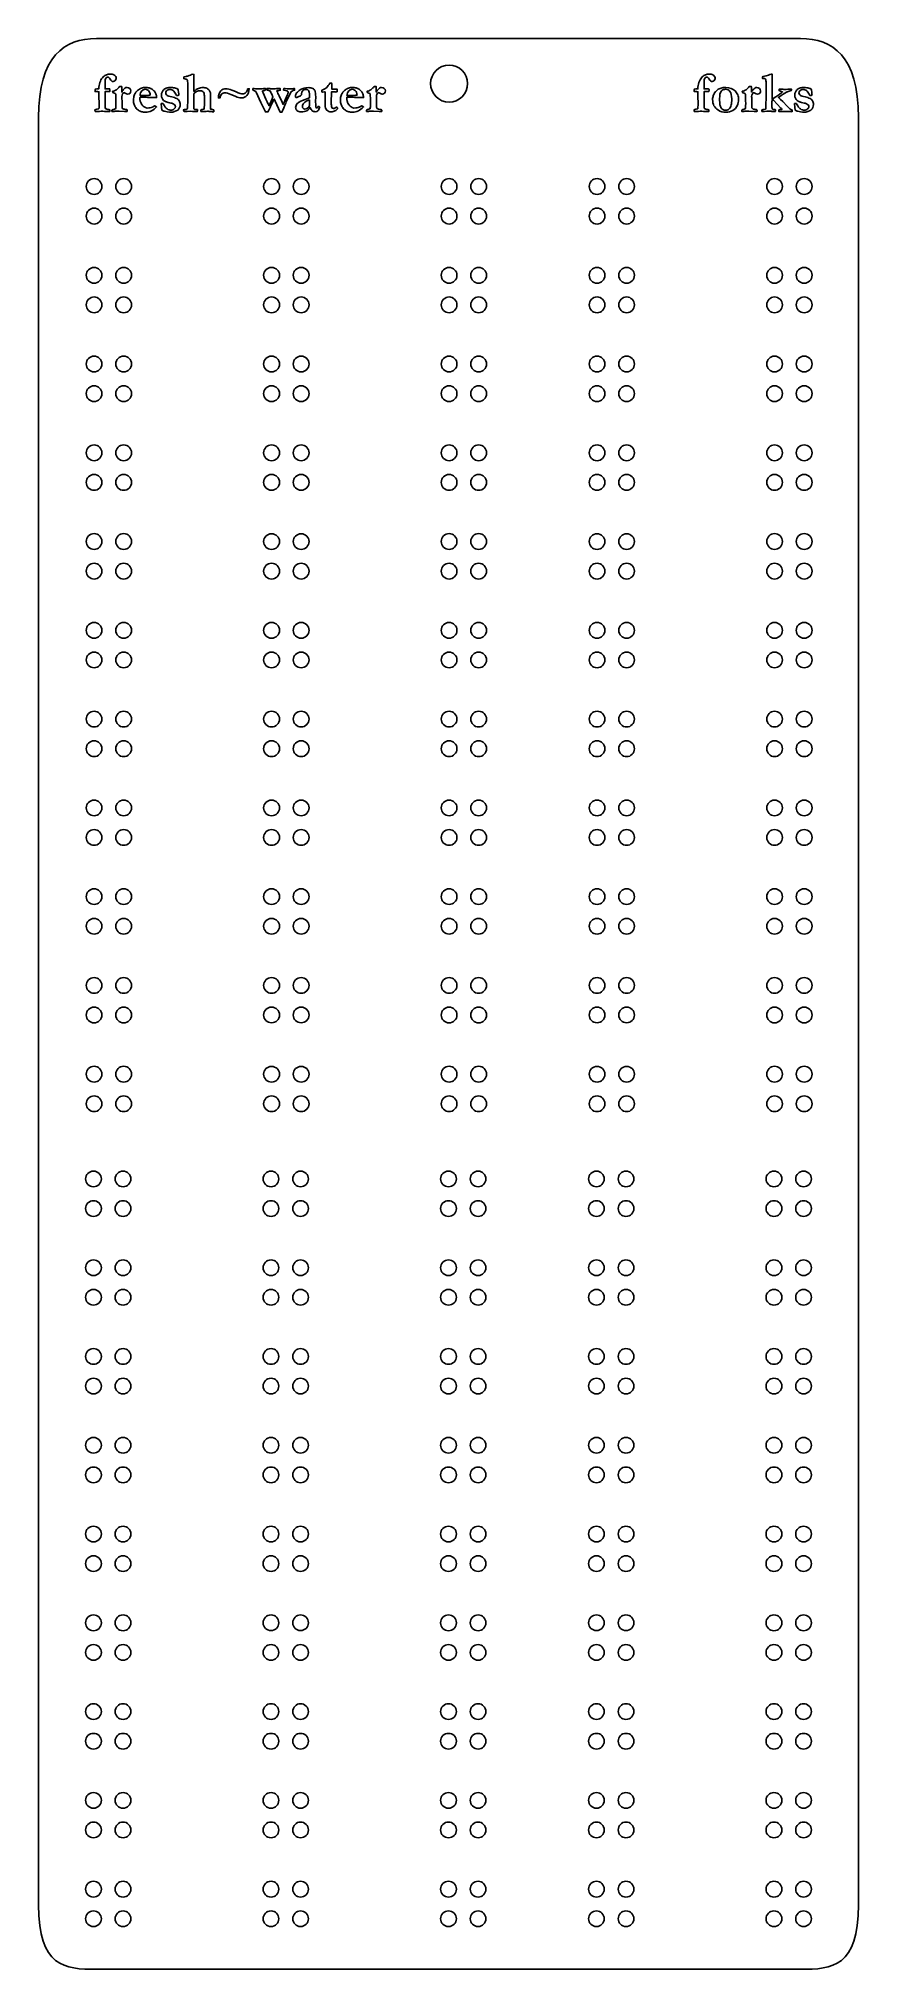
# Model space of a CAD drawing. Extents: x 18 to 78, y 139 to 281.
import ezdxf

# ---------------------------------------------------------------- set-up
doc = ezdxf.new("R2010")
doc.units = 0
doc.header["$MEASUREMENT"] = 0
doc.layers.add('LAYER_1', color=7, linetype='CONTINUOUS')

# ---------------------------------------------------------------- blocks, each defined once
blk = doc.blocks.new('BLOCK_2')
at = {"layer": 'LAYER_1', "color": 106}
for points, knots in [([(22.45, 275.18), (22.45, 275.18), (22.44, 275.3), (22.44, 275.3), (22.47, 275.31), (22.52, 275.33), (22.59, 275.35), (22.67, 275.37), (22.71, 275.38), (22.72, 275.39), (22.73, 275.41), (22.74, 275.43), (22.74, 275.46), (22.74, 275.46), (22.74, 275.5), (22.74, 275.5), (22.75, 275.63), (22.75, 275.7), (22.75, 275.72), (22.75, 275.73), (22.75, 275.75), (22.75, 275.77), (22.75, 275.77), (22.74, 275.79), (22.74, 275.79), (22.74, 275.79), (22.75, 275.82), (22.75, 275.82), (22.75, 275.82), (22.75, 275.84), (22.75, 275.84), (22.75, 275.84), (22.73, 276.2), (22.73, 276.2), (22.73, 276.2), (22.73, 276.59), (22.73, 276.59), (22.73, 276.59), (22.73, 276.63), (22.73, 276.63), (22.7, 276.63), (22.67, 276.63), (22.62, 276.64), (22.62, 276.64), (22.49, 276.64), (22.49, 276.64), (22.48, 276.64), (22.47, 276.64), (22.45, 276.64), (22.45, 276.68), (22.45, 276.71), (22.45, 276.73), (22.45, 276.77), (22.46, 276.8), (22.48, 276.83), (22.52, 276.83), (22.6, 276.83), (22.72, 276.84), (22.73, 277), (22.75, 277.16), (22.8, 277.3), (22.85, 277.45), (22.91, 277.56), (22.99, 277.65), (22.99, 277.65), (23.04, 277.71), (23.04, 277.71), (23.13, 277.79), (23.22, 277.84), (23.29, 277.87), (23.37, 277.9), (23.46, 277.92), (23.57, 277.92), (23.67, 277.92), (23.75, 277.9), (23.82, 277.87), (23.89, 277.83), (23.93, 277.79), (23.96, 277.74), (23.98, 277.69), (24, 277.64), (24, 277.6), (24, 277.54), (23.97, 277.49), (23.93, 277.45), (23.88, 277.4), (23.83, 277.38), (23.78, 277.38), (23.73, 277.38), (23.69, 277.39), (23.65, 277.42), (23.63, 277.44), (23.59, 277.48), (23.55, 277.55), (23.51, 277.61), (23.48, 277.65), (23.46, 277.67), (23.44, 277.69), (23.41, 277.7), (23.37, 277.7), (23.33, 277.7), (23.3, 277.68), (23.26, 277.65), (23.23, 277.61), (23.21, 277.57), (23.2, 277.5), (23.18, 277.44), (23.18, 277.32), (23.18, 277.13), (23.18, 277.13), (23.18, 276.9), (23.18, 276.9), (23.18, 276.9), (23.18, 276.84), (23.18, 276.84), (23.18, 276.84), (23.22, 276.84), (23.22, 276.84), (23.22, 276.84), (23.46, 276.85), (23.46, 276.85), (23.47, 276.85), (23.49, 276.85), (23.52, 276.84), (23.54, 276.83), (23.55, 276.81), (23.55, 276.8), (23.55, 276.8), (23.54, 276.76), (23.54, 276.76), (23.54, 276.76), (23.54, 276.71), (23.54, 276.71), (23.54, 276.7), (23.54, 276.68), (23.54, 276.66), (23.53, 276.65), (23.51, 276.65), (23.49, 276.65), (23.49, 276.65), (23.48, 276.65), (23.48, 276.65), (23.48, 276.65), (23.32, 276.64), (23.32, 276.64), (23.3, 276.64), (23.28, 276.65), (23.26, 276.65), (23.26, 276.65), (23.24, 276.65), (23.24, 276.65), (23.23, 276.65), (23.21, 276.64), (23.18, 276.64), (23.18, 276.64), (23.18, 276.54), (23.18, 276.54), (23.18, 276.53), (23.18, 276.51), (23.18, 276.49), (23.18, 276.41), (23.18, 276.36), (23.18, 276.33), (23.18, 276.33), (23.18, 276.03), (23.18, 276.03), (23.18, 276.03), (23.19, 275.81), (23.19, 275.81), (23.19, 275.81), (23.18, 275.63), (23.18, 275.63), (23.18, 275.5), (23.19, 275.43), (23.22, 275.4), (23.26, 275.36), (23.34, 275.33), (23.47, 275.32), (23.49, 275.32), (23.51, 275.31), (23.53, 275.31), (23.54, 275.27), (23.54, 275.25), (23.54, 275.24), (23.54, 275.23), (23.54, 275.21), (23.53, 275.18), (23.53, 275.18), (23.38, 275.18), (23.38, 275.18), (23.37, 275.18), (23.29, 275.18), (23.14, 275.19), (23.14, 275.19), (23.03, 275.2), (23.03, 275.2), (22.92, 275.2), (22.84, 275.2), (22.78, 275.19), (22.75, 275.19), (22.64, 275.19), (22.45, 275.18)], [0, 0, 0, 0, 1, 1, 1, 2, 2, 2, 3, 3, 3, 4, 4, 4, 5, 5, 5, 6, 6, 6, 7, 7, 7, 8, 8, 8, 9, 9, 9, 10, 10, 10, 11, 11, 11, 12, 12, 12, 13, 13, 13, 14, 14, 14, 15, 15, 15, 16, 16, 16, 17, 17, 17, 18, 18, 18, 19, 19, 19, 20, 20, 20, 21, 21, 21, 22, 22, 22, 23, 23, 23, 24, 24, 24, 25, 25, 25, 26, 26, 26, 27, 27, 27, 28, 28, 28, 29, 29, 29, 30, 30, 30, 31, 31, 31, 32, 32, 32, 33, 33, 33, 34, 34, 34, 35, 35, 35, 36, 36, 36, 37, 37, 37, 38, 38, 38, 39, 39, 39, 40, 40, 40, 41, 41, 41, 42, 42, 42, 43, 43, 43, 44, 44, 44, 45, 45, 45, 46, 46, 46, 47, 47, 47, 48, 48, 48, 49, 49, 49, 50, 50, 50, 51, 51, 51, 52, 52, 52, 53, 53, 53, 54, 54, 54, 55, 55, 55, 56, 56, 56, 57, 57, 57, 58, 58, 58, 59, 59, 59, 60, 60, 60, 61, 61, 61, 62, 62, 62, 63, 63, 63, 64, 64, 64, 65, 65, 65, 66, 66, 66, 67, 67, 67, 67]), ([(23.69, 275.29), (23.71, 275.3), (23.73, 275.31), (23.76, 275.32), (23.83, 275.34), (23.9, 275.36), (23.96, 275.4), (23.98, 275.44), (23.98, 275.55), (23.98, 275.74), (23.98, 276.09), (23.97, 276.32), (23.96, 276.44), (23.96, 276.47), (23.95, 276.48), (23.93, 276.5), (23.89, 276.52), (23.84, 276.54), (23.79, 276.55), (23.76, 276.56), (23.74, 276.57), (23.74, 276.59), (23.74, 276.59), (23.73, 276.67), (23.73, 276.67), (23.83, 276.68), (23.92, 276.72), (24.01, 276.78), (24.09, 276.83), (24.15, 276.89), (24.19, 276.95), (24.21, 276.98), (24.23, 277), (24.25, 277.02), (24.25, 277.02), (24.39, 277.02), (24.39, 277.02), (24.4, 276.99), (24.4, 276.96), (24.4, 276.94), (24.4, 276.93), (24.4, 276.91), (24.4, 276.89), (24.4, 276.84), (24.4, 276.8), (24.4, 276.77), (24.4, 276.75), (24.4, 276.7), (24.4, 276.6), (24.46, 276.69), (24.5, 276.76), (24.53, 276.79), (24.54, 276.81), (24.58, 276.84), (24.64, 276.89), (24.68, 276.93), (24.74, 276.94), (24.8, 276.94), (24.87, 276.94), (24.93, 276.92), (24.99, 276.87), (25.04, 276.82), (25.07, 276.76), (25.07, 276.7), (25.07, 276.63), (25.05, 276.57), (25.01, 276.52), (24.97, 276.47), (24.91, 276.45), (24.84, 276.45), (24.78, 276.45), (24.72, 276.47), (24.66, 276.52), (24.62, 276.55), (24.59, 276.57), (24.56, 276.57), (24.56, 276.57), (24.55, 276.56), (24.55, 276.56), (24.52, 276.55), (24.49, 276.53), (24.47, 276.48), (24.43, 276.42), (24.41, 276.34), (24.41, 276.27), (24.41, 276.27), (24.42, 276.22), (24.42, 276.22), (24.42, 276.11), (24.43, 275.88), (24.43, 275.5), (24.43, 275.47), (24.45, 275.43), (24.47, 275.4), (24.49, 275.38), (24.52, 275.36), (24.54, 275.36), (24.57, 275.35), (24.61, 275.34), (24.68, 275.34), (24.74, 275.33), (24.78, 275.32), (24.79, 275.31), (24.81, 275.3), (24.81, 275.28), (24.81, 275.25), (24.81, 275.24), (24.81, 275.22), (24.8, 275.19), (24.8, 275.19), (24.61, 275.19), (24.61, 275.19), (24.61, 275.19), (24.21, 275.21), (24.21, 275.21), (24.11, 275.21), (24.02, 275.21), (23.94, 275.2), (23.94, 275.2), (23.91, 275.2), (23.91, 275.2), (23.9, 275.2), (23.83, 275.19), (23.69, 275.19), (23.69, 275.21), (23.69, 275.23), (23.69, 275.24), (23.69, 275.25), (23.69, 275.27), (23.69, 275.29)], [0, 0, 0, 0, 1, 1, 1, 2, 2, 2, 3, 3, 3, 4, 4, 4, 5, 5, 5, 6, 6, 6, 7, 7, 7, 8, 8, 8, 9, 9, 9, 10, 10, 10, 11, 11, 11, 12, 12, 12, 13, 13, 13, 14, 14, 14, 15, 15, 15, 16, 16, 16, 17, 17, 17, 18, 18, 18, 19, 19, 19, 20, 20, 20, 21, 21, 21, 22, 22, 22, 23, 23, 23, 24, 24, 24, 25, 25, 25, 26, 26, 26, 27, 27, 27, 28, 28, 28, 29, 29, 29, 30, 30, 30, 31, 31, 31, 32, 32, 32, 33, 33, 33, 34, 34, 34, 35, 35, 35, 36, 36, 36, 37, 37, 37, 38, 38, 38, 39, 39, 39, 40, 40, 40, 41, 41, 41, 42, 42, 42, 43, 43, 43, 43]), ([(28.93, 275.31), (28.96, 275.32), (29.02, 275.33), (29.12, 275.34), (29.16, 275.34), (29.19, 275.35), (29.2, 275.37), (29.21, 275.39), (29.22, 275.44), (29.22, 275.51), (29.22, 275.51), (29.22, 275.66), (29.22, 275.66), (29.22, 275.66), (29.23, 275.82), (29.23, 275.82), (29.23, 275.82), (29.23, 275.98), (29.23, 275.98), (29.23, 275.98), (29.23, 276.03), (29.23, 276.03), (29.23, 276.03), (29.23, 276.13), (29.23, 276.13), (29.23, 276.13), (29.23, 276.16), (29.23, 276.16), (29.23, 276.16), (29.24, 276.91), (29.24, 276.91), (29.24, 276.91), (29.24, 276.97), (29.24, 276.97), (29.24, 277.23), (29.23, 277.39), (29.22, 277.45), (29.21, 277.48), (29.19, 277.51), (29.16, 277.53), (29.13, 277.55), (29.06, 277.57), (28.94, 277.59), (28.94, 277.59), (28.94, 277.63), (28.94, 277.63), (28.94, 277.66), (28.94, 277.68), (28.95, 277.71), (28.95, 277.71), (29.12, 277.75), (29.12, 277.75), (29.16, 277.76), (29.19, 277.77), (29.22, 277.77), (29.3, 277.79), (29.39, 277.82), (29.51, 277.88), (29.53, 277.89), (29.55, 277.9), (29.57, 277.91), (29.57, 277.91), (29.68, 277.9), (29.68, 277.9), (29.68, 277.9), (29.68, 276.66), (29.68, 276.66), (29.8, 276.76), (29.92, 276.83), (30.02, 276.87), (30.12, 276.91), (30.23, 276.94), (30.34, 276.94), (30.45, 276.94), (30.54, 276.92), (30.62, 276.88), (30.7, 276.84), (30.76, 276.79), (30.8, 276.74), (30.84, 276.68), (30.87, 276.61), (30.89, 276.54), (30.9, 276.48), (30.91, 276.38), (30.91, 276.22), (30.91, 276.22), (30.91, 276.09), (30.91, 276.09), (30.91, 276.09), (30.91, 275.8), (30.91, 275.8), (30.91, 275.8), (30.9, 275.38), (30.9, 275.38), (30.91, 275.37), (30.91, 275.36), (30.92, 275.35), (30.94, 275.35), (30.98, 275.34), (31.04, 275.33), (31.08, 275.32), (31.11, 275.31), (31.13, 275.31), (31.14, 275.29), (31.14, 275.27), (31.14, 275.26), (31.14, 275.26), (31.14, 275.24), (31.14, 275.24), (31.14, 275.23), (31.14, 275.2), (31.14, 275.17), (31.14, 275.17), (31.09, 275.17), (31.09, 275.17), (31.07, 275.17), (31.03, 275.17), (30.97, 275.18), (30.85, 275.19), (30.75, 275.2), (30.68, 275.2), (30.63, 275.2), (30.56, 275.19), (30.47, 275.19), (30.41, 275.18), (30.33, 275.18), (30.24, 275.18), (30.23, 275.18), (30.21, 275.19), (30.2, 275.19), (30.2, 275.19), (30.2, 275.24), (30.2, 275.24), (30.2, 275.24), (30.19, 275.27), (30.19, 275.27), (30.19, 275.28), (30.2, 275.29), (30.21, 275.31), (30.24, 275.33), (30.27, 275.34), (30.32, 275.34), (30.36, 275.35), (30.4, 275.35), (30.43, 275.36), (30.44, 275.38), (30.44, 275.4), (30.44, 275.41), (30.44, 275.41), (30.45, 275.71), (30.45, 275.71), (30.45, 275.71), (30.45, 276.22), (30.45, 276.22), (30.45, 276.37), (30.45, 276.47), (30.43, 276.52), (30.41, 276.57), (30.38, 276.62), (30.33, 276.65), (30.27, 276.68), (30.21, 276.7), (30.14, 276.7), (30.05, 276.7), (29.97, 276.68), (29.88, 276.64), (29.8, 276.6), (29.73, 276.55), (29.67, 276.5), (29.67, 276.5), (29.67, 276.13), (29.67, 276.13), (29.67, 275.94), (29.67, 275.79), (29.67, 275.69), (29.67, 275.63), (29.67, 275.59), (29.67, 275.58), (29.67, 275.48), (29.67, 275.42), (29.68, 275.38), (29.69, 275.36), (29.7, 275.35), (29.73, 275.33), (29.78, 275.33), (29.82, 275.33), (29.86, 275.33), (29.89, 275.33), (29.92, 275.32), (29.94, 275.32), (29.94, 275.28), (29.94, 275.26), (29.94, 275.25), (29.94, 275.23), (29.94, 275.2), (29.93, 275.18), (29.93, 275.18), (29.7, 275.19), (29.7, 275.19), (29.62, 275.19), (29.54, 275.2), (29.47, 275.2), (29.47, 275.2), (29.18, 275.18), (29.18, 275.18), (29.18, 275.18), (28.98, 275.18), (28.98, 275.18), (28.96, 275.2), (28.95, 275.24), (28.93, 275.29), (28.93, 275.29), (28.93, 275.31), (28.93, 275.31), (28.93, 275.31), (28.93, 275.31), (28.93, 275.31)], [0, 0, 0, 0, 1, 1, 1, 2, 2, 2, 3, 3, 3, 4, 4, 4, 5, 5, 5, 6, 6, 6, 7, 7, 7, 8, 8, 8, 9, 9, 9, 10, 10, 10, 11, 11, 11, 12, 12, 12, 13, 13, 13, 14, 14, 14, 15, 15, 15, 16, 16, 16, 17, 17, 17, 18, 18, 18, 19, 19, 19, 20, 20, 20, 21, 21, 21, 22, 22, 22, 23, 23, 23, 24, 24, 24, 25, 25, 25, 26, 26, 26, 27, 27, 27, 28, 28, 28, 29, 29, 29, 30, 30, 30, 31, 31, 31, 32, 32, 32, 33, 33, 33, 34, 34, 34, 35, 35, 35, 36, 36, 36, 37, 37, 37, 38, 38, 38, 39, 39, 39, 40, 40, 40, 41, 41, 41, 42, 42, 42, 43, 43, 43, 44, 44, 44, 45, 45, 45, 46, 46, 46, 47, 47, 47, 48, 48, 48, 49, 49, 49, 50, 50, 50, 51, 51, 51, 52, 52, 52, 53, 53, 53, 54, 54, 54, 55, 55, 55, 56, 56, 56, 57, 57, 57, 58, 58, 58, 59, 59, 59, 60, 60, 60, 61, 61, 61, 62, 62, 62, 63, 63, 63, 64, 64, 64, 65, 65, 65, 66, 66, 66, 67, 67, 67, 68, 68, 68, 69, 69, 69, 70, 70, 70, 71, 71, 71, 72, 72, 72, 72]), ([(39.05, 276.75), (39.22, 276.82), (39.33, 276.89), (39.41, 276.95), (39.48, 277.02), (39.56, 277.13), (39.64, 277.27), (39.64, 277.27), (39.76, 277.27), (39.76, 277.27), (39.77, 277.24), (39.77, 277.2), (39.77, 277.16), (39.77, 277.09), (39.77, 277.03), (39.77, 276.99), (39.77, 276.99), (39.77, 276.87), (39.77, 276.87), (39.77, 276.86), (39.77, 276.85), (39.77, 276.82), (39.77, 276.82), (39.82, 276.82), (39.82, 276.82), (39.82, 276.82), (39.89, 276.82), (40.01, 276.83), (40.02, 276.83), (40.07, 276.83), (40.16, 276.83), (40.17, 276.8), (40.18, 276.76), (40.18, 276.74), (40.18, 276.7), (40.17, 276.67), (40.16, 276.63), (40.12, 276.62), (40.08, 276.61), (40.06, 276.61), (40.05, 276.61), (40.03, 276.62), (39.99, 276.62), (39.99, 276.62), (39.89, 276.62), (39.89, 276.62), (39.89, 276.62), (39.85, 276.62), (39.85, 276.62), (39.85, 276.62), (39.75, 276.62), (39.75, 276.62), (39.75, 276.62), (39.74, 275.83), (39.74, 275.83), (39.74, 275.67), (39.75, 275.58), (39.75, 275.54), (39.76, 275.5), (39.78, 275.47), (39.8, 275.43), (39.83, 275.42), (39.87, 275.41), (39.91, 275.41), (39.95, 275.41), (39.97, 275.41), (39.99, 275.42), (40.01, 275.43), (40.04, 275.45), (40.08, 275.48), (40.09, 275.49), (40.1, 275.5), (40.12, 275.51), (40.15, 275.48), (40.18, 275.46), (40.2, 275.43), (40.2, 275.43), (40.21, 275.41), (40.21, 275.41), (40.16, 275.33), (40.09, 275.27), (40.01, 275.23), (39.92, 275.18), (39.82, 275.16), (39.73, 275.16), (39.6, 275.16), (39.49, 275.2), (39.41, 275.28), (39.33, 275.36), (39.29, 275.49), (39.29, 275.66), (39.29, 275.66), (39.3, 276.02), (39.3, 276.02), (39.3, 276.02), (39.3, 276.61), (39.3, 276.61), (39.3, 276.61), (39.24, 276.62), (39.24, 276.62), (39.24, 276.62), (39.09, 276.61), (39.09, 276.61), (39.09, 276.61), (39.06, 276.62), (39.06, 276.62), (39.05, 276.64), (39.05, 276.65), (39.05, 276.66), (39.05, 276.67), (39.05, 276.7), (39.05, 276.75)], [0, 0, 0, 0, 1, 1, 1, 2, 2, 2, 3, 3, 3, 4, 4, 4, 5, 5, 5, 6, 6, 6, 7, 7, 7, 8, 8, 8, 9, 9, 9, 10, 10, 10, 11, 11, 11, 12, 12, 12, 13, 13, 13, 14, 14, 14, 15, 15, 15, 16, 16, 16, 17, 17, 17, 18, 18, 18, 19, 19, 19, 20, 20, 20, 21, 21, 21, 22, 22, 22, 23, 23, 23, 24, 24, 24, 25, 25, 25, 26, 26, 26, 27, 27, 27, 28, 28, 28, 29, 29, 29, 30, 30, 30, 31, 31, 31, 32, 32, 32, 33, 33, 33, 34, 34, 34, 35, 35, 35, 36, 36, 36, 37, 37, 37, 37]), ([(42.32, 275.29), (42.34, 275.3), (42.36, 275.31), (42.39, 275.32), (42.46, 275.34), (42.53, 275.36), (42.59, 275.4), (42.6, 275.44), (42.61, 275.55), (42.61, 275.74), (42.61, 276.09), (42.6, 276.32), (42.59, 276.44), (42.58, 276.47), (42.57, 276.48), (42.55, 276.5), (42.52, 276.52), (42.47, 276.54), (42.41, 276.55), (42.39, 276.56), (42.37, 276.57), (42.36, 276.59), (42.36, 276.59), (42.36, 276.67), (42.36, 276.67), (42.46, 276.68), (42.55, 276.72), (42.63, 276.78), (42.72, 276.83), (42.78, 276.89), (42.82, 276.95), (42.84, 276.98), (42.86, 277), (42.88, 277.02), (42.88, 277.02), (43.02, 277.02), (43.02, 277.02), (43.03, 276.99), (43.03, 276.96), (43.03, 276.94), (43.03, 276.93), (43.03, 276.91), (43.03, 276.89), (43.03, 276.84), (43.03, 276.8), (43.03, 276.77), (43.03, 276.75), (43.03, 276.7), (43.03, 276.6), (43.09, 276.69), (43.13, 276.76), (43.16, 276.79), (43.17, 276.81), (43.2, 276.84), (43.26, 276.89), (43.31, 276.93), (43.36, 276.94), (43.42, 276.94), (43.5, 276.94), (43.56, 276.92), (43.61, 276.87), (43.67, 276.82), (43.7, 276.76), (43.7, 276.7), (43.7, 276.63), (43.67, 276.57), (43.63, 276.52), (43.59, 276.47), (43.54, 276.45), (43.47, 276.45), (43.41, 276.45), (43.35, 276.47), (43.29, 276.52), (43.25, 276.55), (43.22, 276.57), (43.19, 276.57), (43.19, 276.57), (43.18, 276.56), (43.18, 276.56), (43.15, 276.55), (43.12, 276.53), (43.1, 276.49), (43.06, 276.42), (43.04, 276.35), (43.04, 276.27), (43.04, 276.27), (43.05, 276.22), (43.05, 276.22), (43.05, 276.11), (43.06, 275.88), (43.06, 275.5), (43.06, 275.47), (43.08, 275.43), (43.1, 275.4), (43.12, 275.38), (43.15, 275.36), (43.17, 275.36), (43.2, 275.35), (43.24, 275.34), (43.31, 275.34), (43.37, 275.33), (43.41, 275.32), (43.42, 275.31), (43.44, 275.3), (43.44, 275.28), (43.44, 275.25), (43.44, 275.24), (43.44, 275.22), (43.43, 275.19), (43.43, 275.19), (43.24, 275.19), (43.24, 275.19), (43.24, 275.19), (42.84, 275.21), (42.84, 275.21), (42.74, 275.21), (42.65, 275.21), (42.57, 275.2), (42.57, 275.2), (42.54, 275.2), (42.54, 275.2), (42.53, 275.2), (42.45, 275.19), (42.32, 275.19), (42.32, 275.21), (42.31, 275.23), (42.31, 275.24), (42.31, 275.25), (42.32, 275.27), (42.32, 275.29)], [0, 0, 0, 0, 1, 1, 1, 2, 2, 2, 3, 3, 3, 4, 4, 4, 5, 5, 5, 6, 6, 6, 7, 7, 7, 8, 8, 8, 9, 9, 9, 10, 10, 10, 11, 11, 11, 12, 12, 12, 13, 13, 13, 14, 14, 14, 15, 15, 15, 16, 16, 16, 17, 17, 17, 18, 18, 18, 19, 19, 19, 20, 20, 20, 21, 21, 21, 22, 22, 22, 23, 23, 23, 24, 24, 24, 25, 25, 25, 26, 26, 26, 27, 27, 27, 28, 28, 28, 29, 29, 29, 30, 30, 30, 31, 31, 31, 32, 32, 32, 33, 33, 33, 34, 34, 34, 35, 35, 35, 36, 36, 36, 37, 37, 37, 38, 38, 38, 39, 39, 39, 40, 40, 40, 41, 41, 41, 42, 42, 42, 43, 43, 43, 43]), ([(25.29, 276.28), (25.32, 276.4), (25.35, 276.47), (25.38, 276.51), (25.46, 276.63), (25.54, 276.71), (25.63, 276.78), (25.72, 276.84), (25.79, 276.88), (25.86, 276.9), (25.96, 276.93), (26.03, 276.94), (26.09, 276.94), (26.22, 276.94), (26.32, 276.93), (26.4, 276.91), (26.48, 276.89), (26.55, 276.87), (26.6, 276.83), (26.68, 276.77), (26.74, 276.72), (26.79, 276.67), (26.83, 276.61), (26.87, 276.55), (26.9, 276.47), (26.93, 276.4), (26.95, 276.31), (26.95, 276.2), (26.95, 276.2), (26.72, 276.2), (26.72, 276.2), (26.66, 276.2), (26.52, 276.21), (26.3, 276.22), (26.22, 276.23), (26.17, 276.23), (26.14, 276.23), (26.13, 276.23), (26.05, 276.23), (25.91, 276.23), (25.91, 276.23), (25.74, 276.23), (25.74, 276.23), (25.73, 276.21), (25.73, 276.19), (25.73, 276.18), (25.73, 276.11), (25.74, 276.03), (25.76, 275.95), (25.78, 275.87), (25.8, 275.8), (25.84, 275.73), (25.88, 275.67), (25.92, 275.62), (25.97, 275.58), (26.03, 275.53), (26.08, 275.5), (26.14, 275.48), (26.14, 275.48), (26.26, 275.44), (26.26, 275.44), (26.36, 275.44), (26.43, 275.44), (26.47, 275.45), (26.54, 275.47), (26.59, 275.48), (26.65, 275.5), (26.7, 275.52), (26.76, 275.56), (26.83, 275.61), (26.88, 275.58), (26.92, 275.54), (26.95, 275.52), (26.83, 275.38), (26.71, 275.29), (26.58, 275.23), (26.44, 275.17), (26.3, 275.14), (26.14, 275.14), (26.03, 275.14), (25.94, 275.14), (25.87, 275.16), (25.78, 275.19), (25.7, 275.23), (25.62, 275.28), (25.55, 275.33), (25.48, 275.39), (25.43, 275.47), (25.38, 275.54), (25.34, 275.62), (25.31, 275.7), (25.27, 275.81), (25.26, 275.89), (25.26, 275.95), (25.26, 276.07), (25.27, 276.18), (25.29, 276.28)], [0, 0, 0, 0, 1, 1, 1, 2, 2, 2, 3, 3, 3, 4, 4, 4, 5, 5, 5, 6, 6, 6, 7, 7, 7, 8, 8, 8, 9, 9, 9, 10, 10, 10, 11, 11, 11, 12, 12, 12, 13, 13, 13, 14, 14, 14, 15, 15, 15, 16, 16, 16, 17, 17, 17, 18, 18, 18, 19, 19, 19, 20, 20, 20, 21, 21, 21, 22, 22, 22, 23, 23, 23, 24, 24, 24, 25, 25, 25, 26, 26, 26, 27, 27, 27, 28, 28, 28, 29, 29, 29, 30, 30, 30, 31, 31, 31, 32, 32, 32, 32]), ([(26.49, 276.37), (26.49, 276.44), (26.47, 276.52), (26.44, 276.59), (26.41, 276.66), (26.37, 276.71), (26.31, 276.75), (26.25, 276.79), (26.19, 276.81), (26.12, 276.81), (26.03, 276.81), (25.95, 276.77), (25.87, 276.69), (25.8, 276.61), (25.76, 276.5), (25.75, 276.36), (25.75, 276.36), (26.22, 276.36), (26.22, 276.36), (26.25, 276.36), (26.29, 276.36), (26.35, 276.36), (26.39, 276.37), (26.41, 276.37), (26.43, 276.37), (26.44, 276.37), (26.46, 276.37), (26.49, 276.37)], [0, 0, 0, 0, 1, 1, 1, 2, 2, 2, 3, 3, 3, 4, 4, 4, 5, 5, 5, 6, 6, 6, 7, 7, 7, 8, 8, 8, 9, 9, 9, 9]), ([(27.28, 275.76), (27.32, 275.77), (27.35, 275.77), (27.37, 275.77), (27.38, 275.77), (27.4, 275.77), (27.42, 275.77), (27.42, 275.77), (27.43, 275.75), (27.43, 275.75), (27.51, 275.62), (27.56, 275.54), (27.58, 275.51), (27.63, 275.46), (27.68, 275.41), (27.72, 275.38), (27.75, 275.35), (27.8, 275.33), (27.87, 275.31), (27.92, 275.29), (27.97, 275.28), (28.02, 275.28), (28.1, 275.28), (28.18, 275.31), (28.24, 275.37), (28.3, 275.42), (28.33, 275.48), (28.33, 275.55), (28.33, 275.59), (28.32, 275.63), (28.3, 275.66), (28.27, 275.69), (28.23, 275.72), (28.16, 275.75), (28.12, 275.77), (28.04, 275.79), (27.9, 275.83), (27.76, 275.86), (27.68, 275.88), (27.65, 275.9), (27.58, 275.92), (27.52, 275.95), (27.47, 276), (27.42, 276.04), (27.39, 276.09), (27.36, 276.15), (27.32, 276.23), (27.31, 276.29), (27.31, 276.35), (27.31, 276.45), (27.32, 276.54), (27.35, 276.61), (27.38, 276.67), (27.42, 276.73), (27.48, 276.78), (27.52, 276.82), (27.58, 276.86), (27.66, 276.89), (27.74, 276.92), (27.83, 276.94), (27.92, 276.94), (28.05, 276.94), (28.17, 276.93), (28.27, 276.91), (28.36, 276.89), (28.45, 276.87), (28.52, 276.83), (28.53, 276.8), (28.54, 276.72), (28.55, 276.61), (28.57, 276.5), (28.58, 276.43), (28.58, 276.41), (28.58, 276.4), (28.57, 276.39), (28.57, 276.38), (28.53, 276.37), (28.5, 276.36), (28.48, 276.36), (28.47, 276.36), (28.45, 276.36), (28.42, 276.36), (28.41, 276.38), (28.39, 276.41), (28.37, 276.45), (28.3, 276.57), (28.24, 276.66), (28.17, 276.71), (28.1, 276.76), (28.02, 276.79), (27.93, 276.79), (27.83, 276.79), (27.75, 276.76), (27.69, 276.7), (27.64, 276.66), (27.62, 276.61), (27.62, 276.54), (27.62, 276.49), (27.64, 276.45), (27.69, 276.4), (27.74, 276.35), (27.82, 276.32), (27.94, 276.29), (28.12, 276.25), (28.25, 276.21), (28.34, 276.17), (28.47, 276.11), (28.55, 276.05), (28.6, 275.97), (28.65, 275.89), (28.68, 275.8), (28.68, 275.69), (28.68, 275.53), (28.62, 275.4), (28.5, 275.29), (28.38, 275.19), (28.2, 275.13), (27.97, 275.13), (27.94, 275.13), (27.86, 275.14), (27.73, 275.16), (27.67, 275.16), (27.61, 275.18), (27.53, 275.2), (27.51, 275.2), (27.46, 275.22), (27.38, 275.26), (27.36, 275.26), (27.35, 275.27), (27.34, 275.29), (27.34, 275.3), (27.33, 275.36), (27.32, 275.46), (27.29, 275.63), (27.28, 275.73), (27.28, 275.76)], [0, 0, 0, 0, 1, 1, 1, 2, 2, 2, 3, 3, 3, 4, 4, 4, 5, 5, 5, 6, 6, 6, 7, 7, 7, 8, 8, 8, 9, 9, 9, 10, 10, 10, 11, 11, 11, 12, 12, 12, 13, 13, 13, 14, 14, 14, 15, 15, 15, 16, 16, 16, 17, 17, 17, 18, 18, 18, 19, 19, 19, 20, 20, 20, 21, 21, 21, 22, 22, 22, 23, 23, 23, 24, 24, 24, 25, 25, 25, 26, 26, 26, 27, 27, 27, 28, 28, 28, 29, 29, 29, 30, 30, 30, 31, 31, 31, 32, 32, 32, 33, 33, 33, 34, 34, 34, 35, 35, 35, 36, 36, 36, 37, 37, 37, 38, 38, 38, 39, 39, 39, 40, 40, 40, 41, 41, 41, 42, 42, 42, 43, 43, 43, 44, 44, 44, 45, 45, 45, 45]), ([(33.61, 276.85), (33.61, 276.85), (33.73, 276.85), (33.73, 276.85), (33.72, 276.63), (33.67, 276.46), (33.56, 276.35), (33.46, 276.24), (33.33, 276.18), (33.17, 276.18), (33.1, 276.18), (33.02, 276.19), (32.94, 276.21), (32.86, 276.24), (32.68, 276.31), (32.4, 276.43), (32.2, 276.51), (32.05, 276.55), (31.96, 276.55), (31.87, 276.55), (31.79, 276.52), (31.72, 276.47), (31.66, 276.41), (31.62, 276.31), (31.6, 276.18), (31.6, 276.18), (31.48, 276.18), (31.48, 276.18), (31.49, 276.41), (31.55, 276.58), (31.65, 276.69), (31.75, 276.8), (31.87, 276.85), (32.02, 276.85), (32.09, 276.85), (32.16, 276.84), (32.23, 276.82), (32.37, 276.78), (32.55, 276.72), (32.78, 276.62), (33, 276.52), (33.16, 276.47), (33.25, 276.47), (33.34, 276.47), (33.43, 276.51), (33.49, 276.57), (33.56, 276.63), (33.6, 276.73), (33.61, 276.85)], [0, 0, 0, 0, 1, 1, 1, 2, 2, 2, 3, 3, 3, 4, 4, 4, 5, 5, 5, 6, 6, 6, 7, 7, 7, 8, 8, 8, 9, 9, 9, 10, 10, 10, 11, 11, 11, 12, 12, 12, 13, 13, 13, 14, 14, 14, 15, 15, 15, 16, 16, 16, 16]), ([(33.99, 276.86), (33.99, 276.86), (34.03, 276.86), (34.03, 276.86), (34.03, 276.86), (34.06, 276.86), (34.06, 276.86), (34.07, 276.86), (34.12, 276.86), (34.2, 276.85), (34.29, 276.84), (34.37, 276.84), (34.44, 276.84), (34.49, 276.84), (34.57, 276.84), (34.67, 276.85), (34.77, 276.86), (34.83, 276.86), (34.85, 276.86), (34.87, 276.86), (34.9, 276.86), (34.93, 276.86), (34.93, 276.83), (34.93, 276.81), (34.93, 276.8), (34.93, 276.78), (34.93, 276.77), (34.92, 276.75), (34.9, 276.74), (34.88, 276.74), (34.85, 276.73), (34.79, 276.72), (34.75, 276.71), (34.73, 276.7), (34.72, 276.69), (34.71, 276.68), (34.71, 276.67), (34.72, 276.63), (34.73, 276.59), (34.75, 276.56), (34.75, 276.56), (34.95, 276.09), (34.95, 276.09), (35.01, 275.94), (35.07, 275.82), (35.12, 275.74), (35.15, 275.67), (35.17, 275.63), (35.18, 275.61), (35.31, 275.84), (35.4, 276.06), (35.47, 276.26), (35.47, 276.26), (35.38, 276.46), (35.38, 276.46), (35.34, 276.55), (35.3, 276.62), (35.26, 276.69), (35.23, 276.7), (35.21, 276.71), (35.18, 276.71), (35.13, 276.73), (35.08, 276.74), (35.04, 276.75), (35.04, 276.75), (35.04, 276.87), (35.04, 276.87), (35.14, 276.87), (35.21, 276.86), (35.24, 276.86), (35.31, 276.85), (35.4, 276.85), (35.52, 276.85), (35.58, 276.85), (35.66, 276.85), (35.74, 276.86), (35.83, 276.86), (35.89, 276.86), (35.9, 276.86), (35.9, 276.86), (36.01, 276.86), (36.01, 276.86), (36.01, 276.86), (36, 276.74), (36, 276.74), (35.99, 276.74), (35.95, 276.74), (35.9, 276.73), (35.84, 276.73), (35.8, 276.72), (35.76, 276.71), (35.82, 276.54), (35.87, 276.43), (35.89, 276.39), (35.89, 276.39), (35.92, 276.34), (35.92, 276.34), (35.92, 276.34), (36.14, 275.86), (36.14, 275.86), (36.14, 275.86), (36.21, 275.7), (36.21, 275.7), (36.21, 275.7), (36.29, 275.87), (36.29, 275.87), (36.36, 276.02), (36.4, 276.11), (36.41, 276.14), (36.45, 276.24), (36.48, 276.3), (36.48, 276.32), (36.55, 276.45), (36.58, 276.55), (36.58, 276.62), (36.58, 276.64), (36.57, 276.66), (36.54, 276.68), (36.53, 276.68), (36.48, 276.7), (36.38, 276.73), (36.32, 276.74), (36.27, 276.74), (36.25, 276.75), (36.25, 276.75), (36.26, 276.86), (36.26, 276.86), (36.28, 276.86), (36.3, 276.86), (36.31, 276.86), (36.32, 276.86), (36.38, 276.86), (36.5, 276.85), (36.61, 276.84), (36.68, 276.84), (36.7, 276.84), (36.75, 276.84), (36.83, 276.84), (36.94, 276.85), (36.98, 276.86), (37.02, 276.86), (37.05, 276.86), (37.05, 276.86), (37.05, 276.8), (37.05, 276.8), (37.05, 276.79), (37.05, 276.77), (37.05, 276.74), (36.92, 276.7), (36.83, 276.66), (36.8, 276.64), (36.79, 276.63), (36.78, 276.62), (36.77, 276.6), (36.77, 276.6), (36.45, 275.89), (36.45, 275.89), (36.4, 275.78), (36.31, 275.56), (36.18, 275.24), (36.16, 275.2), (36.15, 275.17), (36.14, 275.14), (36.14, 275.14), (35.99, 275.14), (35.99, 275.14), (35.99, 275.14), (35.63, 275.93), (35.63, 275.93), (35.63, 275.93), (35.6, 276.01), (35.6, 276.01), (35.58, 276.04), (35.57, 276.06), (35.56, 276.09), (35.56, 276.09), (35.54, 276.06), (35.54, 276.06), (35.54, 276.06), (35.29, 275.54), (35.29, 275.54), (35.25, 275.46), (35.22, 275.39), (35.19, 275.33), (35.15, 275.27), (35.12, 275.21), (35.1, 275.15), (35.1, 275.15), (35.03, 275.15), (35.03, 275.15), (35.03, 275.15), (34.92, 275.15), (34.92, 275.15), (34.92, 275.15), (34.59, 275.84), (34.59, 275.84), (34.59, 275.84), (34.24, 276.59), (34.24, 276.59), (34.22, 276.63), (34.2, 276.66), (34.18, 276.67), (34.15, 276.7), (34.11, 276.71), (34.07, 276.72), (34.03, 276.73), (34, 276.74), (33.99, 276.75), (33.99, 276.77), (33.99, 276.79), (33.99, 276.81), (33.99, 276.82), (33.99, 276.84), (33.99, 276.86)], [0, 0, 0, 0, 1, 1, 1, 2, 2, 2, 3, 3, 3, 4, 4, 4, 5, 5, 5, 6, 6, 6, 7, 7, 7, 8, 8, 8, 9, 9, 9, 10, 10, 10, 11, 11, 11, 12, 12, 12, 13, 13, 13, 14, 14, 14, 15, 15, 15, 16, 16, 16, 17, 17, 17, 18, 18, 18, 19, 19, 19, 20, 20, 20, 21, 21, 21, 22, 22, 22, 23, 23, 23, 24, 24, 24, 25, 25, 25, 26, 26, 26, 27, 27, 27, 28, 28, 28, 29, 29, 29, 30, 30, 30, 31, 31, 31, 32, 32, 32, 33, 33, 33, 34, 34, 34, 35, 35, 35, 36, 36, 36, 37, 37, 37, 38, 38, 38, 39, 39, 39, 40, 40, 40, 41, 41, 41, 42, 42, 42, 43, 43, 43, 44, 44, 44, 45, 45, 45, 46, 46, 46, 47, 47, 47, 48, 48, 48, 49, 49, 49, 50, 50, 50, 51, 51, 51, 52, 52, 52, 53, 53, 53, 54, 54, 54, 55, 55, 55, 56, 56, 56, 57, 57, 57, 58, 58, 58, 59, 59, 59, 60, 60, 60, 61, 61, 61, 62, 62, 62, 63, 63, 63, 64, 64, 64, 65, 65, 65, 66, 66, 66, 67, 67, 67, 68, 68, 68, 69, 69, 69, 70, 70, 70, 71, 71, 71, 71]), ([(38.82, 275.57), (38.82, 275.57), (38.86, 275.54), (38.86, 275.54), (38.88, 275.53), (38.88, 275.52), (38.89, 275.5), (38.89, 275.5), (38.89, 275.49), (38.89, 275.49), (38.86, 275.37), (38.81, 275.29), (38.76, 275.24), (38.71, 275.2), (38.64, 275.17), (38.56, 275.17), (38.48, 275.17), (38.41, 275.19), (38.35, 275.24), (38.29, 275.28), (38.24, 275.36), (38.19, 275.48), (38.13, 275.37), (38.05, 275.29), (37.94, 275.24), (37.83, 275.19), (37.7, 275.16), (37.54, 275.16), (37.4, 275.16), (37.29, 275.19), (37.23, 275.25), (37.16, 275.31), (37.13, 275.39), (37.13, 275.49), (37.13, 275.53), (37.14, 275.58), (37.16, 275.62), (37.18, 275.67), (37.21, 275.72), (37.25, 275.76), (37.3, 275.81), (37.37, 275.86), (37.47, 275.92), (37.48, 275.92), (37.54, 275.95), (37.63, 275.99), (37.63, 275.99), (38.14, 276.19), (38.14, 276.19), (38.15, 276.25), (38.15, 276.3), (38.15, 276.35), (38.15, 276.54), (38.12, 276.67), (38.08, 276.73), (38.05, 276.77), (38, 276.79), (37.93, 276.79), (37.87, 276.79), (37.8, 276.78), (37.74, 276.76), (37.69, 276.73), (37.64, 276.7), (37.62, 276.65), (37.6, 276.62), (37.58, 276.57), (37.57, 276.48), (37.56, 276.42), (37.55, 276.39), (37.54, 276.38), (37.52, 276.35), (37.48, 276.33), (37.43, 276.31), (37.38, 276.29), (37.34, 276.27), (37.32, 276.26), (37.24, 276.22), (37.19, 276.21), (37.14, 276.21), (37.12, 276.22), (37.11, 276.25), (37.11, 276.28), (37.11, 276.36), (37.13, 276.42), (37.16, 276.48), (37.21, 276.56), (37.29, 276.64), (37.39, 276.71), (37.49, 276.79), (37.58, 276.84), (37.67, 276.87), (37.79, 276.91), (37.93, 276.93), (38.1, 276.93), (38.21, 276.93), (38.31, 276.91), (38.38, 276.87), (38.46, 276.83), (38.52, 276.77), (38.55, 276.69), (38.58, 276.61), (38.6, 276.46), (38.6, 276.25), (38.6, 276.25), (38.59, 275.91), (38.59, 275.91), (38.59, 275.91), (38.6, 275.66), (38.6, 275.66), (38.6, 275.66), (38.6, 275.6), (38.6, 275.6), (38.6, 275.54), (38.6, 275.5), (38.62, 275.48), (38.64, 275.46), (38.66, 275.45), (38.68, 275.45), (38.69, 275.45), (38.71, 275.45), (38.72, 275.46), (38.72, 275.46), (38.78, 275.56), (38.78, 275.56), (38.78, 275.56), (38.82, 275.57), (38.82, 275.57)], [0, 0, 0, 0, 1, 1, 1, 2, 2, 2, 3, 3, 3, 4, 4, 4, 5, 5, 5, 6, 6, 6, 7, 7, 7, 8, 8, 8, 9, 9, 9, 10, 10, 10, 11, 11, 11, 12, 12, 12, 13, 13, 13, 14, 14, 14, 15, 15, 15, 16, 16, 16, 17, 17, 17, 18, 18, 18, 19, 19, 19, 20, 20, 20, 21, 21, 21, 22, 22, 22, 23, 23, 23, 24, 24, 24, 25, 25, 25, 26, 26, 26, 27, 27, 27, 28, 28, 28, 29, 29, 29, 30, 30, 30, 31, 31, 31, 32, 32, 32, 33, 33, 33, 34, 34, 34, 35, 35, 35, 36, 36, 36, 37, 37, 37, 38, 38, 38, 39, 39, 39, 40, 40, 40, 41, 41, 41, 42, 42, 42, 42]), ([(38.14, 276.05), (38.06, 276.02), (37.97, 275.98), (37.87, 275.92), (37.77, 275.86), (37.71, 275.8), (37.67, 275.73), (37.64, 275.69), (37.63, 275.63), (37.63, 275.57), (37.63, 275.51), (37.64, 275.46), (37.68, 275.42), (37.72, 275.38), (37.76, 275.36), (37.8, 275.36), (37.88, 275.36), (37.95, 275.38), (38, 275.43), (38.07, 275.49), (38.12, 275.54), (38.13, 275.57), (38.14, 275.61), (38.15, 275.71), (38.15, 275.87), (38.15, 275.93), (38.14, 275.99), (38.14, 276.05)], [0, 0, 0, 0, 1, 1, 1, 2, 2, 2, 3, 3, 3, 4, 4, 4, 5, 5, 5, 6, 6, 6, 7, 7, 7, 8, 8, 8, 9, 9, 9, 9]), ([(40.43, 276.28), (40.47, 276.4), (40.5, 276.47), (40.53, 276.51), (40.61, 276.63), (40.69, 276.71), (40.78, 276.78), (40.86, 276.84), (40.94, 276.88), (41.01, 276.9), (41.1, 276.93), (41.18, 276.94), (41.23, 276.94), (41.36, 276.94), (41.47, 276.93), (41.55, 276.91), (41.63, 276.89), (41.69, 276.87), (41.75, 276.83), (41.83, 276.77), (41.89, 276.72), (41.93, 276.67), (41.98, 276.61), (42.02, 276.55), (42.05, 276.47), (42.08, 276.4), (42.09, 276.31), (42.1, 276.2), (42.1, 276.2), (41.87, 276.2), (41.87, 276.2), (41.8, 276.2), (41.67, 276.21), (41.45, 276.22), (41.37, 276.23), (41.32, 276.23), (41.28, 276.23), (41.28, 276.23), (41.2, 276.23), (41.06, 276.23), (41.06, 276.23), (40.88, 276.23), (40.88, 276.23), (40.88, 276.21), (40.88, 276.19), (40.88, 276.18), (40.88, 276.11), (40.89, 276.03), (40.91, 275.95), (40.92, 275.87), (40.95, 275.8), (40.99, 275.73), (41.02, 275.67), (41.07, 275.62), (41.12, 275.58), (41.17, 275.53), (41.23, 275.5), (41.28, 275.48), (41.28, 275.48), (41.4, 275.44), (41.4, 275.44), (41.51, 275.44), (41.58, 275.44), (41.62, 275.45), (41.68, 275.47), (41.74, 275.48), (41.79, 275.5), (41.84, 275.52), (41.9, 275.56), (41.98, 275.61), (42.03, 275.58), (42.07, 275.54), (42.1, 275.52), (41.98, 275.38), (41.85, 275.29), (41.72, 275.23), (41.59, 275.17), (41.45, 275.14), (41.29, 275.14), (41.18, 275.14), (41.09, 275.14), (41.02, 275.16), (40.93, 275.19), (40.84, 275.23), (40.77, 275.28), (40.69, 275.33), (40.63, 275.39), (40.58, 275.47), (40.52, 275.54), (40.48, 275.62), (40.46, 275.7), (40.42, 275.81), (40.41, 275.89), (40.41, 275.95), (40.4, 276.07), (40.41, 276.18), (40.43, 276.28)], [0, 0, 0, 0, 1, 1, 1, 2, 2, 2, 3, 3, 3, 4, 4, 4, 5, 5, 5, 6, 6, 6, 7, 7, 7, 8, 8, 8, 9, 9, 9, 10, 10, 10, 11, 11, 11, 12, 12, 12, 13, 13, 13, 14, 14, 14, 15, 15, 15, 16, 16, 16, 17, 17, 17, 18, 18, 18, 19, 19, 19, 20, 20, 20, 21, 21, 21, 22, 22, 22, 23, 23, 23, 24, 24, 24, 25, 25, 25, 26, 26, 26, 27, 27, 27, 28, 28, 28, 29, 29, 29, 30, 30, 30, 31, 31, 31, 32, 32, 32, 32]), ([(41.63, 276.37), (41.63, 276.44), (41.62, 276.52), (41.59, 276.59), (41.56, 276.66), (41.51, 276.71), (41.45, 276.75), (41.39, 276.79), (41.33, 276.81), (41.27, 276.81), (41.18, 276.81), (41.09, 276.77), (41.02, 276.69), (40.95, 276.61), (40.9, 276.5), (40.89, 276.36), (40.89, 276.36), (41.37, 276.36), (41.37, 276.36), (41.4, 276.36), (41.44, 276.36), (41.49, 276.36), (41.53, 276.37), (41.56, 276.37), (41.58, 276.37), (41.59, 276.37), (41.61, 276.37), (41.63, 276.37)], [0, 0, 0, 0, 1, 1, 1, 2, 2, 2, 3, 3, 3, 4, 4, 4, 5, 5, 5, 6, 6, 6, 7, 7, 7, 8, 8, 8, 9, 9, 9, 9])]:
    blk.add_open_spline(points, degree=3, knots=knots, dxfattribs=at)
blk = doc.blocks.new('BLOCK_3')
at = {"layer": 'LAYER_1', "color": 106}
for points, knots in [([(66.29, 275.18), (66.29, 275.18), (66.29, 275.3), (66.29, 275.3), (66.31, 275.31), (66.36, 275.33), (66.43, 275.35), (66.51, 275.37), (66.55, 275.38), (66.56, 275.39), (66.58, 275.41), (66.58, 275.43), (66.58, 275.46), (66.58, 275.46), (66.58, 275.5), (66.58, 275.5), (66.59, 275.63), (66.59, 275.7), (66.59, 275.72), (66.59, 275.73), (66.59, 275.75), (66.59, 275.77), (66.59, 275.77), (66.59, 275.79), (66.59, 275.79), (66.59, 275.79), (66.59, 275.82), (66.59, 275.82), (66.59, 275.82), (66.59, 275.84), (66.59, 275.84), (66.59, 275.84), (66.58, 276.2), (66.58, 276.2), (66.58, 276.2), (66.58, 276.59), (66.58, 276.59), (66.58, 276.59), (66.57, 276.63), (66.57, 276.63), (66.55, 276.63), (66.51, 276.63), (66.46, 276.64), (66.46, 276.64), (66.33, 276.64), (66.33, 276.64), (66.32, 276.64), (66.31, 276.64), (66.3, 276.64), (66.29, 276.68), (66.29, 276.71), (66.29, 276.73), (66.29, 276.77), (66.3, 276.8), (66.32, 276.83), (66.36, 276.83), (66.45, 276.83), (66.57, 276.84), (66.57, 277), (66.6, 277.16), (66.65, 277.3), (66.7, 277.45), (66.76, 277.56), (66.83, 277.65), (66.83, 277.65), (66.88, 277.71), (66.88, 277.71), (66.98, 277.79), (67.06, 277.84), (67.14, 277.87), (67.21, 277.9), (67.3, 277.92), (67.41, 277.92), (67.51, 277.92), (67.59, 277.9), (67.66, 277.87), (67.73, 277.83), (67.77, 277.79), (67.8, 277.74), (67.83, 277.69), (67.84, 277.64), (67.84, 277.6), (67.84, 277.54), (67.82, 277.49), (67.77, 277.45), (67.72, 277.4), (67.67, 277.38), (67.62, 277.38), (67.58, 277.38), (67.54, 277.39), (67.5, 277.42), (67.47, 277.44), (67.44, 277.48), (67.4, 277.55), (67.36, 277.61), (67.33, 277.65), (67.3, 277.67), (67.28, 277.69), (67.25, 277.7), (67.22, 277.7), (67.18, 277.7), (67.14, 277.68), (67.11, 277.65), (67.07, 277.61), (67.05, 277.57), (67.04, 277.5), (67.03, 277.44), (67.02, 277.32), (67.02, 277.13), (67.02, 277.13), (67.02, 276.9), (67.02, 276.9), (67.02, 276.9), (67.02, 276.84), (67.02, 276.84), (67.02, 276.84), (67.06, 276.84), (67.06, 276.84), (67.06, 276.84), (67.3, 276.85), (67.3, 276.85), (67.32, 276.85), (67.34, 276.85), (67.36, 276.84), (67.38, 276.83), (67.39, 276.81), (67.39, 276.8), (67.39, 276.8), (67.39, 276.76), (67.39, 276.76), (67.39, 276.76), (67.39, 276.71), (67.39, 276.71), (67.39, 276.7), (67.38, 276.68), (67.38, 276.66), (67.37, 276.65), (67.35, 276.65), (67.34, 276.65), (67.34, 276.65), (67.32, 276.65), (67.32, 276.65), (67.32, 276.65), (67.16, 276.64), (67.16, 276.64), (67.14, 276.64), (67.12, 276.65), (67.1, 276.65), (67.1, 276.65), (67.08, 276.65), (67.08, 276.65), (67.07, 276.65), (67.05, 276.64), (67.02, 276.64), (67.02, 276.64), (67.02, 276.54), (67.02, 276.54), (67.02, 276.53), (67.02, 276.51), (67.02, 276.49), (67.02, 276.41), (67.03, 276.36), (67.03, 276.33), (67.03, 276.33), (67.02, 276.03), (67.02, 276.03), (67.02, 276.03), (67.03, 275.81), (67.03, 275.81), (67.03, 275.81), (67.03, 275.63), (67.03, 275.63), (67.02, 275.5), (67.03, 275.43), (67.06, 275.4), (67.1, 275.36), (67.18, 275.33), (67.31, 275.32), (67.33, 275.32), (67.35, 275.31), (67.37, 275.31), (67.38, 275.27), (67.38, 275.25), (67.38, 275.24), (67.38, 275.23), (67.38, 275.21), (67.37, 275.18), (67.37, 275.18), (67.23, 275.18), (67.23, 275.18), (67.21, 275.18), (67.13, 275.18), (66.98, 275.19), (66.98, 275.19), (66.87, 275.2), (66.87, 275.2), (66.77, 275.2), (66.68, 275.2), (66.62, 275.19), (66.59, 275.19), (66.48, 275.19), (66.29, 275.18)], [0, 0, 0, 0, 1, 1, 1, 2, 2, 2, 3, 3, 3, 4, 4, 4, 5, 5, 5, 6, 6, 6, 7, 7, 7, 8, 8, 8, 9, 9, 9, 10, 10, 10, 11, 11, 11, 12, 12, 12, 13, 13, 13, 14, 14, 14, 15, 15, 15, 16, 16, 16, 17, 17, 17, 18, 18, 18, 19, 19, 19, 20, 20, 20, 21, 21, 21, 22, 22, 22, 23, 23, 23, 24, 24, 24, 25, 25, 25, 26, 26, 26, 27, 27, 27, 28, 28, 28, 29, 29, 29, 30, 30, 30, 31, 31, 31, 32, 32, 32, 33, 33, 33, 34, 34, 34, 35, 35, 35, 36, 36, 36, 37, 37, 37, 38, 38, 38, 39, 39, 39, 40, 40, 40, 41, 41, 41, 42, 42, 42, 43, 43, 43, 44, 44, 44, 45, 45, 45, 46, 46, 46, 47, 47, 47, 48, 48, 48, 49, 49, 49, 50, 50, 50, 51, 51, 51, 52, 52, 52, 53, 53, 53, 54, 54, 54, 55, 55, 55, 56, 56, 56, 57, 57, 57, 58, 58, 58, 59, 59, 59, 60, 60, 60, 61, 61, 61, 62, 62, 62, 63, 63, 63, 64, 64, 64, 65, 65, 65, 66, 66, 66, 67, 67, 67, 67]), ([(69.78, 275.29), (69.8, 275.3), (69.82, 275.31), (69.85, 275.32), (69.92, 275.34), (69.99, 275.36), (70.05, 275.4), (70.06, 275.44), (70.07, 275.55), (70.07, 275.74), (70.07, 276.09), (70.06, 276.32), (70.05, 276.44), (70.05, 276.47), (70.04, 276.48), (70.02, 276.5), (69.98, 276.52), (69.93, 276.54), (69.88, 276.55), (69.85, 276.56), (69.83, 276.57), (69.83, 276.59), (69.83, 276.59), (69.82, 276.67), (69.82, 276.67), (69.92, 276.68), (70.01, 276.72), (70.1, 276.78), (70.18, 276.83), (70.24, 276.89), (70.28, 276.95), (70.3, 276.98), (70.32, 277), (70.34, 277.02), (70.34, 277.02), (70.48, 277.02), (70.48, 277.02), (70.49, 276.99), (70.49, 276.96), (70.49, 276.94), (70.49, 276.93), (70.49, 276.91), (70.49, 276.89), (70.49, 276.84), (70.49, 276.8), (70.49, 276.77), (70.49, 276.75), (70.49, 276.7), (70.49, 276.6), (70.55, 276.69), (70.59, 276.76), (70.62, 276.79), (70.63, 276.81), (70.67, 276.84), (70.73, 276.89), (70.77, 276.93), (70.83, 276.94), (70.89, 276.94), (70.96, 276.94), (71.02, 276.92), (71.08, 276.87), (71.13, 276.82), (71.16, 276.76), (71.16, 276.7), (71.16, 276.63), (71.14, 276.57), (71.1, 276.52), (71.05, 276.47), (71, 276.45), (70.93, 276.45), (70.87, 276.45), (70.81, 276.47), (70.75, 276.52), (70.71, 276.55), (70.68, 276.57), (70.65, 276.57), (70.65, 276.57), (70.64, 276.56), (70.64, 276.56), (70.61, 276.55), (70.58, 276.53), (70.56, 276.48), (70.52, 276.42), (70.5, 276.34), (70.5, 276.27), (70.5, 276.27), (70.51, 276.22), (70.51, 276.22), (70.51, 276.11), (70.52, 275.88), (70.52, 275.5), (70.52, 275.47), (70.54, 275.43), (70.56, 275.4), (70.58, 275.38), (70.61, 275.36), (70.63, 275.36), (70.66, 275.35), (70.7, 275.34), (70.77, 275.34), (70.83, 275.33), (70.87, 275.32), (70.88, 275.31), (70.9, 275.3), (70.9, 275.28), (70.9, 275.25), (70.9, 275.24), (70.9, 275.22), (70.89, 275.19), (70.89, 275.19), (70.7, 275.19), (70.7, 275.19), (70.7, 275.19), (70.3, 275.21), (70.3, 275.21), (70.2, 275.21), (70.11, 275.21), (70.03, 275.2), (70.03, 275.2), (70, 275.2), (70, 275.2), (69.99, 275.2), (69.92, 275.19), (69.78, 275.19), (69.78, 275.21), (69.78, 275.23), (69.78, 275.24), (69.78, 275.25), (69.78, 275.27), (69.78, 275.29)], [0, 0, 0, 0, 1, 1, 1, 2, 2, 2, 3, 3, 3, 4, 4, 4, 5, 5, 5, 6, 6, 6, 7, 7, 7, 8, 8, 8, 9, 9, 9, 10, 10, 10, 11, 11, 11, 12, 12, 12, 13, 13, 13, 14, 14, 14, 15, 15, 15, 16, 16, 16, 17, 17, 17, 18, 18, 18, 19, 19, 19, 20, 20, 20, 21, 21, 21, 22, 22, 22, 23, 23, 23, 24, 24, 24, 25, 25, 25, 26, 26, 26, 27, 27, 27, 28, 28, 28, 29, 29, 29, 30, 30, 30, 31, 31, 31, 32, 32, 32, 33, 33, 33, 34, 34, 34, 35, 35, 35, 36, 36, 36, 37, 37, 37, 38, 38, 38, 39, 39, 39, 40, 40, 40, 41, 41, 41, 42, 42, 42, 43, 43, 43, 43]), ([(71.26, 275.3), (71.29, 275.31), (71.31, 275.32), (71.34, 275.33), (71.36, 275.33), (71.38, 275.33), (71.39, 275.34), (71.47, 275.35), (71.52, 275.35), (71.53, 275.36), (71.54, 275.39), (71.55, 275.43), (71.55, 275.49), (71.55, 275.49), (71.56, 276.37), (71.56, 276.37), (71.56, 276.37), (71.56, 276.48), (71.56, 276.48), (71.56, 276.48), (71.56, 276.57), (71.56, 276.57), (71.56, 276.57), (71.56, 277.17), (71.56, 277.17), (71.56, 277.31), (71.56, 277.41), (71.55, 277.47), (71.55, 277.48), (71.54, 277.51), (71.53, 277.54), (71.51, 277.56), (71.48, 277.58), (71.45, 277.59), (71.43, 277.59), (71.37, 277.6), (71.29, 277.61), (71.29, 277.63), (71.29, 277.65), (71.29, 277.65), (71.29, 277.67), (71.29, 277.69), (71.29, 277.72), (71.34, 277.74), (71.5, 277.78), (71.74, 277.85), (71.81, 277.87), (71.87, 277.89), (71.93, 277.91), (71.93, 277.91), (72.01, 277.91), (72.01, 277.91), (72.01, 277.91), (72.02, 276.99), (72.02, 276.99), (72.02, 276.98), (72.01, 276.94), (72.01, 276.86), (72.01, 276.83), (72.01, 276.77), (72.01, 276.69), (72.01, 276.69), (72, 276.38), (72, 276.38), (72, 276.38), (72, 276.08), (72, 276.08), (72.07, 276.12), (72.22, 276.22), (72.43, 276.36), (72.51, 276.41), (72.59, 276.47), (72.68, 276.55), (72.72, 276.58), (72.75, 276.6), (72.77, 276.62), (72.75, 276.63), (72.72, 276.64), (72.7, 276.64), (72.65, 276.65), (72.59, 276.68), (72.52, 276.71), (72.51, 276.72), (72.51, 276.74), (72.51, 276.75), (72.51, 276.76), (72.52, 276.78), (72.52, 276.81), (72.52, 276.81), (72.67, 276.81), (72.67, 276.81), (72.69, 276.81), (72.72, 276.81), (72.78, 276.81), (72.84, 276.8), (72.9, 276.8), (72.96, 276.8), (73, 276.8), (73.07, 276.81), (73.16, 276.81), (73.25, 276.82), (73.3, 276.82), (73.32, 276.82), (73.34, 276.82), (73.38, 276.82), (73.42, 276.82), (73.42, 276.8), (73.42, 276.79), (73.42, 276.78), (73.42, 276.77), (73.42, 276.75), (73.41, 276.73), (73.41, 276.73), (73.25, 276.67), (73.25, 276.67), (73.16, 276.65), (73.09, 276.62), (73.05, 276.59), (72.93, 276.53), (72.74, 276.4), (72.47, 276.22), (72.5, 276.19), (72.53, 276.15), (72.57, 276.12), (72.57, 276.12), (72.62, 276.07), (72.62, 276.07), (72.62, 276.07), (72.78, 275.91), (72.78, 275.91), (72.78, 275.91), (73.11, 275.58), (73.11, 275.58), (73.11, 275.58), (73.31, 275.38), (73.31, 275.38), (73.34, 275.36), (73.39, 275.33), (73.48, 275.29), (73.48, 275.25), (73.48, 275.23), (73.48, 275.22), (73.48, 275.21), (73.48, 275.2), (73.48, 275.17), (73.46, 275.17), (73.42, 275.18), (73.35, 275.18), (73.3, 275.19), (73.27, 275.19), (73.23, 275.19), (72.95, 275.19), (72.7, 275.19), (72.5, 275.18), (72.5, 275.2), (72.5, 275.22), (72.5, 275.23), (72.5, 275.23), (72.5, 275.26), (72.5, 275.26), (72.5, 275.27), (72.5, 275.29), (72.51, 275.31), (72.54, 275.32), (72.59, 275.33), (72.64, 275.33), (72.67, 275.33), (72.69, 275.34), (72.72, 275.34), (72.7, 275.38), (72.67, 275.41), (72.64, 275.44), (72.64, 275.44), (72.11, 276.02), (72.11, 276.02), (72.11, 276.02), (71.99, 275.96), (71.99, 275.96), (71.99, 275.96), (71.99, 275.52), (71.99, 275.52), (71.99, 275.51), (72, 275.49), (72, 275.45), (72, 275.45), (72, 275.38), (72, 275.38), (72.03, 275.36), (72.05, 275.35), (72.06, 275.34), (72.09, 275.33), (72.13, 275.33), (72.2, 275.32), (72.21, 275.32), (72.23, 275.32), (72.25, 275.31), (72.25, 275.31), (72.25, 275.26), (72.25, 275.26), (72.25, 275.26), (72.25, 275.22), (72.25, 275.22), (72.25, 275.21), (72.25, 275.2), (72.24, 275.19), (72.24, 275.19), (72.23, 275.18), (72.23, 275.18), (72.1, 275.18), (72, 275.19), (71.93, 275.2), (71.89, 275.2), (71.86, 275.2), (71.83, 275.2), (71.82, 275.2), (71.79, 275.2), (71.74, 275.2), (71.74, 275.2), (71.62, 275.2), (71.62, 275.2), (71.62, 275.2), (71.45, 275.18), (71.45, 275.18), (71.45, 275.18), (71.39, 275.19), (71.39, 275.19), (71.39, 275.19), (71.27, 275.18), (71.27, 275.18), (71.26, 275.2), (71.26, 275.22), (71.26, 275.24), (71.26, 275.26), (71.26, 275.28), (71.26, 275.3)], [0, 0, 0, 0, 1, 1, 1, 2, 2, 2, 3, 3, 3, 4, 4, 4, 5, 5, 5, 6, 6, 6, 7, 7, 7, 8, 8, 8, 9, 9, 9, 10, 10, 10, 11, 11, 11, 12, 12, 12, 13, 13, 13, 14, 14, 14, 15, 15, 15, 16, 16, 16, 17, 17, 17, 18, 18, 18, 19, 19, 19, 20, 20, 20, 21, 21, 21, 22, 22, 22, 23, 23, 23, 24, 24, 24, 25, 25, 25, 26, 26, 26, 27, 27, 27, 28, 28, 28, 29, 29, 29, 30, 30, 30, 31, 31, 31, 32, 32, 32, 33, 33, 33, 34, 34, 34, 35, 35, 35, 36, 36, 36, 37, 37, 37, 38, 38, 38, 39, 39, 39, 40, 40, 40, 41, 41, 41, 42, 42, 42, 43, 43, 43, 44, 44, 44, 45, 45, 45, 46, 46, 46, 47, 47, 47, 48, 48, 48, 49, 49, 49, 50, 50, 50, 51, 51, 51, 52, 52, 52, 53, 53, 53, 54, 54, 54, 55, 55, 55, 56, 56, 56, 57, 57, 57, 58, 58, 58, 59, 59, 59, 60, 60, 60, 61, 61, 61, 62, 62, 62, 63, 63, 63, 64, 64, 64, 65, 65, 65, 66, 66, 66, 67, 67, 67, 68, 68, 68, 69, 69, 69, 70, 70, 70, 71, 71, 71, 72, 72, 72, 73, 73, 73, 74, 74, 74, 75, 75, 75, 76, 76, 76, 77, 77, 77, 78, 78, 78, 78]), ([(69.29, 276.69), (69.38, 276.6), (69.44, 276.51), (69.49, 276.4), (69.53, 276.28), (69.55, 276.18), (69.55, 276.08), (69.55, 275.9), (69.52, 275.75), (69.47, 275.64), (69.38, 275.46), (69.27, 275.34), (69.12, 275.26), (68.98, 275.18), (68.81, 275.13), (68.62, 275.13), (68.4, 275.13), (68.22, 275.18), (68.07, 275.28), (67.92, 275.38), (67.81, 275.49), (67.75, 275.61), (67.68, 275.73), (67.65, 275.88), (67.65, 276.07), (67.65, 276.16), (67.67, 276.25), (67.7, 276.34), (67.73, 276.44), (67.77, 276.52), (67.82, 276.59), (67.88, 276.65), (67.93, 276.71), (68, 276.76), (68.09, 276.83), (68.18, 276.87), (68.28, 276.9), (68.37, 276.93), (68.48, 276.94), (68.61, 276.94), (68.9, 276.94), (69.13, 276.86), (69.29, 276.69)], [0, 0, 0, 0, 1, 1, 1, 2, 2, 2, 3, 3, 3, 4, 4, 4, 5, 5, 5, 6, 6, 6, 7, 7, 7, 8, 8, 8, 9, 9, 9, 10, 10, 10, 11, 11, 11, 12, 12, 12, 13, 13, 13, 14, 14, 14, 14]), ([(68.16, 275.98), (68.17, 275.8), (68.18, 275.71), (68.18, 275.68), (68.2, 275.59), (68.23, 275.51), (68.27, 275.44), (68.29, 275.4), (68.34, 275.36), (68.4, 275.33), (68.46, 275.29), (68.53, 275.28), (68.62, 275.28), (68.72, 275.28), (68.8, 275.31), (68.87, 275.37), (68.94, 275.44), (68.99, 275.54), (69.02, 275.67), (69.04, 275.76), (69.05, 275.91), (69.05, 276.12), (69.05, 276.37), (69.01, 276.54), (68.92, 276.65), (68.84, 276.75), (68.73, 276.81), (68.6, 276.81), (68.49, 276.81), (68.4, 276.78), (68.33, 276.72), (68.26, 276.66), (68.22, 276.57), (68.19, 276.45), (68.17, 276.38), (68.16, 276.22), (68.16, 275.98)], [0, 0, 0, 0, 1, 1, 1, 2, 2, 2, 3, 3, 3, 4, 4, 4, 5, 5, 5, 6, 6, 6, 7, 7, 7, 8, 8, 8, 9, 9, 9, 10, 10, 10, 11, 11, 11, 12, 12, 12, 12]), ([(73.64, 275.76), (73.68, 275.77), (73.71, 275.77), (73.73, 275.77), (73.74, 275.77), (73.75, 275.77), (73.77, 275.77), (73.77, 275.77), (73.79, 275.75), (73.79, 275.75), (73.86, 275.62), (73.91, 275.54), (73.93, 275.51), (73.98, 275.46), (74.03, 275.41), (74.08, 275.38), (74.11, 275.35), (74.16, 275.33), (74.23, 275.31), (74.27, 275.29), (74.32, 275.28), (74.37, 275.28), (74.46, 275.28), (74.53, 275.31), (74.59, 275.37), (74.66, 275.42), (74.69, 275.48), (74.69, 275.55), (74.69, 275.59), (74.68, 275.63), (74.65, 275.66), (74.63, 275.69), (74.58, 275.72), (74.51, 275.75), (74.48, 275.77), (74.39, 275.79), (74.25, 275.83), (74.11, 275.86), (74.03, 275.88), (74, 275.9), (73.94, 275.92), (73.88, 275.95), (73.83, 276), (73.78, 276.04), (73.74, 276.09), (73.71, 276.15), (73.68, 276.23), (73.66, 276.29), (73.66, 276.35), (73.66, 276.45), (73.68, 276.54), (73.71, 276.61), (73.74, 276.67), (73.78, 276.73), (73.83, 276.78), (73.87, 276.82), (73.93, 276.86), (74.01, 276.89), (74.1, 276.92), (74.18, 276.94), (74.27, 276.94), (74.41, 276.94), (74.52, 276.93), (74.62, 276.91), (74.72, 276.89), (74.8, 276.87), (74.87, 276.83), (74.88, 276.8), (74.89, 276.72), (74.91, 276.61), (74.92, 276.5), (74.93, 276.43), (74.93, 276.41), (74.93, 276.4), (74.93, 276.39), (74.92, 276.38), (74.89, 276.37), (74.86, 276.36), (74.83, 276.36), (74.82, 276.36), (74.8, 276.36), (74.77, 276.36), (74.76, 276.38), (74.75, 276.41), (74.72, 276.45), (74.66, 276.57), (74.59, 276.66), (74.52, 276.71), (74.45, 276.76), (74.37, 276.79), (74.28, 276.79), (74.18, 276.79), (74.11, 276.76), (74.04, 276.7), (73.99, 276.66), (73.97, 276.61), (73.97, 276.54), (73.97, 276.49), (73.99, 276.45), (74.04, 276.4), (74.09, 276.35), (74.17, 276.32), (74.3, 276.29), (74.48, 276.25), (74.61, 276.21), (74.7, 276.17), (74.82, 276.11), (74.91, 276.05), (74.96, 275.97), (75.01, 275.89), (75.03, 275.8), (75.03, 275.69), (75.03, 275.53), (74.97, 275.4), (74.85, 275.29), (74.73, 275.19), (74.55, 275.13), (74.32, 275.13), (74.29, 275.13), (74.21, 275.14), (74.09, 275.16), (74.03, 275.16), (73.96, 275.18), (73.88, 275.2), (73.86, 275.2), (73.81, 275.22), (73.73, 275.26), (73.72, 275.26), (73.7, 275.27), (73.7, 275.29), (73.69, 275.3), (73.68, 275.36), (73.67, 275.46), (73.65, 275.63), (73.64, 275.73), (73.64, 275.76)], [0, 0, 0, 0, 1, 1, 1, 2, 2, 2, 3, 3, 3, 4, 4, 4, 5, 5, 5, 6, 6, 6, 7, 7, 7, 8, 8, 8, 9, 9, 9, 10, 10, 10, 11, 11, 11, 12, 12, 12, 13, 13, 13, 14, 14, 14, 15, 15, 15, 16, 16, 16, 17, 17, 17, 18, 18, 18, 19, 19, 19, 20, 20, 20, 21, 21, 21, 22, 22, 22, 23, 23, 23, 24, 24, 24, 25, 25, 25, 26, 26, 26, 27, 27, 27, 28, 28, 28, 29, 29, 29, 30, 30, 30, 31, 31, 31, 32, 32, 32, 33, 33, 33, 34, 34, 34, 35, 35, 35, 36, 36, 36, 37, 37, 37, 38, 38, 38, 39, 39, 39, 40, 40, 40, 41, 41, 41, 42, 42, 42, 43, 43, 43, 44, 44, 44, 45, 45, 45, 45])]:
    blk.add_open_spline(points, degree=3, knots=knots, dxfattribs=at)

msp = doc.modelspace()

# ---------------------------------------------------------------- linework, layer by layer
at = {"layer": 'LAYER_1', "color": 1}
for points, knots in [([(74.09, 139.22), (74.09, 139.22), (22.55, 139.22), (22.55, 139.22), (20.22, 139.22), (18.32, 139.4), (18.32, 143.93), (18.32, 143.93), (18.32, 274.74), (18.32, 274.74), (18.32, 279.28), (20.22, 280.52), (22.55, 280.52), (22.55, 280.52), (74.09, 280.52), (74.09, 280.52), (76.41, 280.52), (78.32, 279.28), (78.32, 274.74), (78.32, 274.74), (78.32, 143.93), (78.32, 143.93), (78.32, 139.4), (76.41, 139.22), (74.09, 139.22)], [0, 0, 0, 0, 1, 1, 1, 2, 2, 2, 3, 3, 3, 4, 4, 4, 5, 5, 5, 6, 6, 6, 7, 7, 7, 8, 8, 8, 8]), ([(48.36, 278.58), (49.11, 278.58), (49.72, 277.97), (49.72, 277.23), (49.72, 276.48), (49.11, 275.87), (48.36, 275.87), (47.62, 275.87), (47.01, 276.48), (47.01, 277.23), (47.01, 277.97), (47.62, 278.58), (48.36, 278.58)], [0, 0, 0, 0, 1, 1, 1, 2, 2, 2, 3, 3, 3, 4, 4, 4, 4])]:
    msp.add_open_spline(points, degree=3, knots=knots, dxfattribs=at)
at = {"layer": 'LAYER_1', "color": 7}
for points in [[(22.38, 270.27), (22.69, 270.27), (22.95, 270.01), (22.95, 269.7), (22.95, 269.38), (22.69, 269.12), (22.38, 269.12), (22.06, 269.12), (21.8, 269.38), (21.8, 269.7), (21.8, 270.01), (22.06, 270.27), (22.38, 270.27)], [(24.54, 270.27), (24.86, 270.27), (25.12, 270.01), (25.12, 269.7), (25.12, 269.38), (24.86, 269.12), (24.54, 269.12), (24.22, 269.12), (23.97, 269.38), (23.97, 269.7), (23.97, 270.01), (24.22, 270.27), (24.54, 270.27)], [(35.37, 270.27), (35.69, 270.27), (35.95, 270.01), (35.95, 269.7), (35.95, 269.38), (35.69, 269.12), (35.37, 269.12), (35.05, 269.12), (34.79, 269.38), (34.79, 269.7), (34.79, 270.01), (35.05, 270.27), (35.37, 270.27)], [(37.54, 270.27), (37.85, 270.27), (38.11, 270.01), (38.11, 269.7), (38.11, 269.38), (37.85, 269.12), (37.54, 269.12), (37.22, 269.12), (36.96, 269.38), (36.96, 269.7), (36.96, 270.01), (37.22, 270.27), (37.54, 270.27)], [(48.36, 270.27), (48.68, 270.27), (48.94, 270.01), (48.94, 269.7), (48.94, 269.38), (48.68, 269.12), (48.36, 269.12), (48.05, 269.12), (47.79, 269.38), (47.79, 269.7), (47.79, 270.01), (48.05, 270.27), (48.36, 270.27)], [(50.53, 270.27), (50.85, 270.27), (51.1, 270.01), (51.1, 269.7), (51.1, 269.38), (50.85, 269.12), (50.53, 269.12), (50.21, 269.12), (49.95, 269.38), (49.95, 269.7), (49.95, 270.01), (50.21, 270.27), (50.53, 270.27)], [(59.19, 270.27), (59.51, 270.27), (59.77, 270.01), (59.77, 269.7), (59.77, 269.38), (59.51, 269.12), (59.19, 269.12), (58.87, 269.12), (58.62, 269.38), (58.62, 269.7), (58.62, 270.01), (58.87, 270.27), (59.19, 270.27)], [(61.36, 270.27), (61.67, 270.27), (61.93, 270.01), (61.93, 269.7), (61.93, 269.38), (61.67, 269.12), (61.36, 269.12), (61.04, 269.12), (60.78, 269.38), (60.78, 269.7), (60.78, 270.01), (61.04, 270.27), (61.36, 270.27)], [(72.18, 270.27), (72.5, 270.27), (72.76, 270.01), (72.76, 269.7), (72.76, 269.38), (72.5, 269.12), (72.18, 269.12), (71.87, 269.12), (71.61, 269.38), (71.61, 269.7), (71.61, 270.01), (71.87, 270.27), (72.18, 270.27)], [(74.35, 270.27), (74.67, 270.27), (74.93, 270.01), (74.93, 269.7), (74.93, 269.38), (74.67, 269.12), (74.35, 269.12), (74.03, 269.12), (73.77, 269.38), (73.77, 269.7), (73.77, 270.01), (74.03, 270.27), (74.35, 270.27)], [(22.38, 268.11), (22.69, 268.11), (22.95, 267.85), (22.95, 267.53), (22.95, 267.21), (22.69, 266.95), (22.38, 266.95), (22.06, 266.95), (21.8, 267.21), (21.8, 267.53), (21.8, 267.85), (22.06, 268.11), (22.38, 268.11)], [(24.54, 268.11), (24.86, 268.11), (25.12, 267.85), (25.12, 267.53), (25.12, 267.21), (24.86, 266.95), (24.54, 266.95), (24.22, 266.95), (23.97, 267.21), (23.97, 267.53), (23.97, 267.85), (24.22, 268.11), (24.54, 268.11)], [(35.37, 268.11), (35.69, 268.11), (35.95, 267.85), (35.95, 267.53), (35.95, 267.21), (35.69, 266.95), (35.37, 266.95), (35.05, 266.95), (34.79, 267.21), (34.79, 267.53), (34.79, 267.85), (35.05, 268.11), (35.37, 268.11)], [(37.54, 268.11), (37.85, 268.11), (38.11, 267.85), (38.11, 267.53), (38.11, 267.21), (37.85, 266.95), (37.54, 266.95), (37.22, 266.95), (36.96, 267.21), (36.96, 267.53), (36.96, 267.85), (37.22, 268.11), (37.54, 268.11)], [(48.36, 268.11), (48.68, 268.11), (48.94, 267.85), (48.94, 267.53), (48.94, 267.21), (48.68, 266.95), (48.36, 266.95), (48.05, 266.95), (47.79, 267.21), (47.79, 267.53), (47.79, 267.85), (48.05, 268.11), (48.36, 268.11)], [(50.53, 268.11), (50.85, 268.11), (51.1, 267.85), (51.1, 267.53), (51.1, 267.21), (50.85, 266.95), (50.53, 266.95), (50.21, 266.95), (49.95, 267.21), (49.95, 267.53), (49.95, 267.85), (50.21, 268.11), (50.53, 268.11)], [(59.19, 268.11), (59.51, 268.11), (59.77, 267.85), (59.77, 267.53), (59.77, 267.21), (59.51, 266.95), (59.19, 266.95), (58.87, 266.95), (58.62, 267.21), (58.62, 267.53), (58.62, 267.85), (58.87, 268.11), (59.19, 268.11)], [(61.36, 268.11), (61.67, 268.11), (61.93, 267.85), (61.93, 267.53), (61.93, 267.21), (61.67, 266.95), (61.36, 266.95), (61.04, 266.95), (60.78, 267.21), (60.78, 267.53), (60.78, 267.85), (61.04, 268.11), (61.36, 268.11)], [(72.18, 268.11), (72.5, 268.11), (72.76, 267.85), (72.76, 267.53), (72.76, 267.21), (72.5, 266.95), (72.18, 266.95), (71.87, 266.95), (71.61, 267.21), (71.61, 267.53), (71.61, 267.85), (71.87, 268.11), (72.18, 268.11)], [(74.35, 268.11), (74.67, 268.11), (74.93, 267.85), (74.93, 267.53), (74.93, 267.21), (74.67, 266.95), (74.35, 266.95), (74.03, 266.95), (73.77, 267.21), (73.77, 267.53), (73.77, 267.85), (74.03, 268.11), (74.35, 268.11)], [(22.38, 263.77), (22.69, 263.77), (22.95, 263.52), (22.95, 263.2), (22.95, 262.88), (22.69, 262.62), (22.38, 262.62), (22.06, 262.62), (21.8, 262.88), (21.8, 263.2), (21.8, 263.52), (22.06, 263.77), (22.38, 263.77)], [(24.54, 263.77), (24.86, 263.77), (25.12, 263.52), (25.12, 263.2), (25.12, 262.88), (24.86, 262.62), (24.54, 262.62), (24.22, 262.62), (23.97, 262.88), (23.97, 263.2), (23.97, 263.52), (24.22, 263.77), (24.54, 263.77)], [(35.37, 263.77), (35.69, 263.77), (35.95, 263.52), (35.95, 263.2), (35.95, 262.88), (35.69, 262.62), (35.37, 262.62), (35.05, 262.62), (34.79, 262.88), (34.79, 263.2), (34.79, 263.52), (35.05, 263.77), (35.37, 263.77)], [(37.54, 263.77), (37.85, 263.77), (38.11, 263.52), (38.11, 263.2), (38.11, 262.88), (37.85, 262.62), (37.54, 262.62), (37.22, 262.62), (36.96, 262.88), (36.96, 263.2), (36.96, 263.52), (37.22, 263.77), (37.54, 263.77)], [(48.36, 263.77), (48.68, 263.77), (48.94, 263.52), (48.94, 263.2), (48.94, 262.88), (48.68, 262.62), (48.36, 262.62), (48.05, 262.62), (47.79, 262.88), (47.79, 263.2), (47.79, 263.52), (48.05, 263.77), (48.36, 263.77)], [(50.53, 263.77), (50.85, 263.77), (51.1, 263.52), (51.1, 263.2), (51.1, 262.88), (50.85, 262.62), (50.53, 262.62), (50.21, 262.62), (49.95, 262.88), (49.95, 263.2), (49.95, 263.52), (50.21, 263.77), (50.53, 263.77)], [(59.19, 263.77), (59.51, 263.77), (59.77, 263.52), (59.77, 263.2), (59.77, 262.88), (59.51, 262.62), (59.19, 262.62), (58.87, 262.62), (58.62, 262.88), (58.62, 263.2), (58.62, 263.52), (58.87, 263.77), (59.19, 263.77)], [(61.36, 263.77), (61.67, 263.77), (61.93, 263.52), (61.93, 263.2), (61.93, 262.88), (61.67, 262.62), (61.36, 262.62), (61.04, 262.62), (60.78, 262.88), (60.78, 263.2), (60.78, 263.52), (61.04, 263.77), (61.36, 263.77)], [(72.18, 263.77), (72.5, 263.77), (72.76, 263.52), (72.76, 263.2), (72.76, 262.88), (72.5, 262.62), (72.18, 262.62), (71.87, 262.62), (71.61, 262.88), (71.61, 263.2), (71.61, 263.52), (71.87, 263.77), (72.18, 263.77)], [(74.35, 263.77), (74.67, 263.77), (74.93, 263.52), (74.93, 263.2), (74.93, 262.88), (74.67, 262.62), (74.35, 262.62), (74.03, 262.62), (73.77, 262.88), (73.77, 263.2), (73.77, 263.52), (74.03, 263.77), (74.35, 263.77)], [(22.38, 261.61), (22.69, 261.61), (22.95, 261.35), (22.95, 261.03), (22.95, 260.72), (22.69, 260.46), (22.38, 260.46), (22.06, 260.46), (21.8, 260.72), (21.8, 261.03), (21.8, 261.35), (22.06, 261.61), (22.38, 261.61)], [(24.54, 261.61), (24.86, 261.61), (25.12, 261.35), (25.12, 261.03), (25.12, 260.72), (24.86, 260.46), (24.54, 260.46), (24.22, 260.46), (23.97, 260.72), (23.97, 261.03), (23.97, 261.35), (24.22, 261.61), (24.54, 261.61)], [(35.37, 261.61), (35.69, 261.61), (35.95, 261.35), (35.95, 261.03), (35.95, 260.72), (35.69, 260.46), (35.37, 260.46), (35.05, 260.46), (34.79, 260.72), (34.79, 261.03), (34.79, 261.35), (35.05, 261.61), (35.37, 261.61)], [(37.54, 261.61), (37.85, 261.61), (38.11, 261.35), (38.11, 261.03), (38.11, 260.72), (37.85, 260.46), (37.54, 260.46), (37.22, 260.46), (36.96, 260.72), (36.96, 261.03), (36.96, 261.35), (37.22, 261.61), (37.54, 261.61)], [(48.36, 261.61), (48.68, 261.61), (48.94, 261.35), (48.94, 261.03), (48.94, 260.72), (48.68, 260.46), (48.36, 260.46), (48.05, 260.46), (47.79, 260.72), (47.79, 261.03), (47.79, 261.35), (48.05, 261.61), (48.36, 261.61)], [(50.53, 261.61), (50.85, 261.61), (51.1, 261.35), (51.1, 261.03), (51.1, 260.72), (50.85, 260.46), (50.53, 260.46), (50.21, 260.46), (49.95, 260.72), (49.95, 261.03), (49.95, 261.35), (50.21, 261.61), (50.53, 261.61)], [(59.19, 261.61), (59.51, 261.61), (59.77, 261.35), (59.77, 261.03), (59.77, 260.72), (59.51, 260.46), (59.19, 260.46), (58.87, 260.46), (58.62, 260.72), (58.62, 261.03), (58.62, 261.35), (58.87, 261.61), (59.19, 261.61)], [(61.36, 261.61), (61.67, 261.61), (61.93, 261.35), (61.93, 261.03), (61.93, 260.72), (61.67, 260.46), (61.36, 260.46), (61.04, 260.46), (60.78, 260.72), (60.78, 261.03), (60.78, 261.35), (61.04, 261.61), (61.36, 261.61)], [(72.18, 261.61), (72.5, 261.61), (72.76, 261.35), (72.76, 261.03), (72.76, 260.72), (72.5, 260.46), (72.18, 260.46), (71.87, 260.46), (71.61, 260.72), (71.61, 261.03), (71.61, 261.35), (71.87, 261.61), (72.18, 261.61)], [(74.35, 261.61), (74.67, 261.61), (74.93, 261.35), (74.93, 261.03), (74.93, 260.72), (74.67, 260.46), (74.35, 260.46), (74.03, 260.46), (73.77, 260.72), (73.77, 261.03), (73.77, 261.35), (74.03, 261.61), (74.35, 261.61)], [(22.38, 257.28), (22.69, 257.28), (22.95, 257.02), (22.95, 256.7), (22.95, 256.38), (22.69, 256.13), (22.38, 256.13), (22.06, 256.13), (21.8, 256.38), (21.8, 256.7), (21.8, 257.02), (22.06, 257.28), (22.38, 257.28)], [(24.54, 257.28), (24.86, 257.28), (25.12, 257.02), (25.12, 256.7), (25.12, 256.38), (24.86, 256.13), (24.54, 256.13), (24.22, 256.13), (23.97, 256.38), (23.97, 256.7), (23.97, 257.02), (24.22, 257.28), (24.54, 257.28)], [(35.37, 257.28), (35.69, 257.28), (35.95, 257.02), (35.95, 256.7), (35.95, 256.39), (35.69, 256.13), (35.37, 256.13), (35.05, 256.13), (34.79, 256.39), (34.79, 256.7), (34.79, 257.02), (35.05, 257.28), (35.37, 257.28)], [(37.54, 257.28), (37.85, 257.28), (38.11, 257.02), (38.11, 256.7), (38.11, 256.39), (37.85, 256.13), (37.54, 256.13), (37.22, 256.13), (36.96, 256.39), (36.96, 256.7), (36.96, 257.02), (37.22, 257.28), (37.54, 257.28)], [(48.36, 257.28), (48.68, 257.28), (48.94, 257.02), (48.94, 256.7), (48.94, 256.38), (48.68, 256.13), (48.36, 256.13), (48.05, 256.13), (47.79, 256.38), (47.79, 256.7), (47.79, 257.02), (48.05, 257.28), (48.36, 257.28)], [(50.53, 257.28), (50.85, 257.28), (51.1, 257.02), (51.1, 256.7), (51.1, 256.38), (50.85, 256.13), (50.53, 256.13), (50.21, 256.13), (49.95, 256.38), (49.95, 256.7), (49.95, 257.02), (50.21, 257.28), (50.53, 257.28)], [(59.19, 257.28), (59.51, 257.28), (59.77, 257.02), (59.77, 256.7), (59.77, 256.39), (59.51, 256.13), (59.19, 256.13), (58.87, 256.13), (58.62, 256.39), (58.62, 256.7), (58.62, 257.02), (58.87, 257.28), (59.19, 257.28)], [(61.36, 257.28), (61.67, 257.28), (61.93, 257.02), (61.93, 256.7), (61.93, 256.39), (61.67, 256.13), (61.36, 256.13), (61.04, 256.13), (60.78, 256.39), (60.78, 256.7), (60.78, 257.02), (61.04, 257.28), (61.36, 257.28)], [(72.18, 257.28), (72.5, 257.28), (72.76, 257.02), (72.76, 256.7), (72.76, 256.38), (72.5, 256.13), (72.18, 256.13), (71.87, 256.13), (71.61, 256.38), (71.61, 256.7), (71.61, 257.02), (71.87, 257.28), (72.18, 257.28)], [(74.35, 257.28), (74.67, 257.28), (74.93, 257.02), (74.93, 256.7), (74.93, 256.38), (74.67, 256.13), (74.35, 256.13), (74.03, 256.13), (73.77, 256.38), (73.77, 256.7), (73.77, 257.02), (74.03, 257.28), (74.35, 257.28)], [(22.38, 255.11), (22.69, 255.11), (22.95, 254.86), (22.95, 254.54), (22.95, 254.22), (22.69, 253.96), (22.38, 253.96), (22.06, 253.96), (21.8, 254.22), (21.8, 254.54), (21.8, 254.86), (22.06, 255.11), (22.38, 255.11)], [(24.54, 255.11), (24.86, 255.11), (25.12, 254.86), (25.12, 254.54), (25.12, 254.22), (24.86, 253.96), (24.54, 253.96), (24.22, 253.96), (23.97, 254.22), (23.97, 254.54), (23.97, 254.86), (24.22, 255.11), (24.54, 255.11)], [(35.37, 255.11), (35.69, 255.11), (35.95, 254.85), (35.95, 254.54), (35.95, 254.22), (35.69, 253.96), (35.37, 253.96), (35.05, 253.96), (34.79, 254.22), (34.79, 254.54), (34.79, 254.85), (35.05, 255.11), (35.37, 255.11)], [(37.54, 255.11), (37.85, 255.11), (38.11, 254.85), (38.11, 254.54), (38.11, 254.22), (37.85, 253.96), (37.54, 253.96), (37.22, 253.96), (36.96, 254.22), (36.96, 254.54), (36.96, 254.85), (37.22, 255.11), (37.54, 255.11)], [(48.36, 255.11), (48.68, 255.11), (48.94, 254.86), (48.94, 254.54), (48.94, 254.22), (48.68, 253.96), (48.36, 253.96), (48.05, 253.96), (47.79, 254.22), (47.79, 254.54), (47.79, 254.86), (48.05, 255.11), (48.36, 255.11)], [(50.53, 255.11), (50.85, 255.11), (51.1, 254.86), (51.1, 254.54), (51.1, 254.22), (50.85, 253.96), (50.53, 253.96), (50.21, 253.96), (49.95, 254.22), (49.95, 254.54), (49.95, 254.86), (50.21, 255.11), (50.53, 255.11)], [(59.19, 255.11), (59.51, 255.11), (59.77, 254.85), (59.77, 254.54), (59.77, 254.22), (59.51, 253.96), (59.19, 253.96), (58.87, 253.96), (58.62, 254.22), (58.62, 254.54), (58.62, 254.85), (58.87, 255.11), (59.19, 255.11)], [(61.36, 255.11), (61.67, 255.11), (61.93, 254.85), (61.93, 254.54), (61.93, 254.22), (61.67, 253.96), (61.36, 253.96), (61.04, 253.96), (60.78, 254.22), (60.78, 254.54), (60.78, 254.85), (61.04, 255.11), (61.36, 255.11)], [(72.18, 255.11), (72.5, 255.11), (72.76, 254.86), (72.76, 254.54), (72.76, 254.22), (72.5, 253.96), (72.18, 253.96), (71.87, 253.96), (71.61, 254.22), (71.61, 254.54), (71.61, 254.86), (71.87, 255.11), (72.18, 255.11)], [(74.35, 255.11), (74.67, 255.11), (74.93, 254.86), (74.93, 254.54), (74.93, 254.22), (74.67, 253.96), (74.35, 253.96), (74.03, 253.96), (73.77, 254.22), (73.77, 254.54), (73.77, 254.86), (74.03, 255.11), (74.35, 255.11)], [(22.38, 250.78), (22.69, 250.78), (22.95, 250.52), (22.95, 250.21), (22.95, 249.89), (22.69, 249.63), (22.38, 249.63), (22.06, 249.63), (21.8, 249.89), (21.8, 250.21), (21.8, 250.52), (22.06, 250.78), (22.38, 250.78)], [(24.54, 250.78), (24.86, 250.78), (25.12, 250.52), (25.12, 250.21), (25.12, 249.89), (24.86, 249.63), (24.54, 249.63), (24.22, 249.63), (23.97, 249.89), (23.97, 250.21), (23.97, 250.52), (24.22, 250.78), (24.54, 250.78)], [(35.37, 250.78), (35.69, 250.78), (35.95, 250.52), (35.95, 250.21), (35.95, 249.89), (35.69, 249.63), (35.37, 249.63), (35.05, 249.63), (34.79, 249.89), (34.79, 250.21), (34.79, 250.52), (35.05, 250.78), (35.37, 250.78)], [(37.54, 250.78), (37.85, 250.78), (38.11, 250.52), (38.11, 250.21), (38.11, 249.89), (37.85, 249.63), (37.54, 249.63), (37.22, 249.63), (36.96, 249.89), (36.96, 250.21), (36.96, 250.52), (37.22, 250.78), (37.54, 250.78)], [(48.36, 250.78), (48.68, 250.78), (48.94, 250.52), (48.94, 250.21), (48.94, 249.89), (48.68, 249.63), (48.36, 249.63), (48.05, 249.63), (47.79, 249.89), (47.79, 250.21), (47.79, 250.52), (48.05, 250.78), (48.36, 250.78)], [(50.53, 250.78), (50.85, 250.78), (51.1, 250.52), (51.1, 250.21), (51.1, 249.89), (50.85, 249.63), (50.53, 249.63), (50.21, 249.63), (49.95, 249.89), (49.95, 250.21), (49.95, 250.52), (50.21, 250.78), (50.53, 250.78)], [(59.19, 250.78), (59.51, 250.78), (59.77, 250.52), (59.77, 250.21), (59.77, 249.89), (59.51, 249.63), (59.19, 249.63), (58.87, 249.63), (58.62, 249.89), (58.62, 250.21), (58.62, 250.52), (58.87, 250.78), (59.19, 250.78)], [(61.36, 250.78), (61.67, 250.78), (61.93, 250.52), (61.93, 250.21), (61.93, 249.89), (61.67, 249.63), (61.36, 249.63), (61.04, 249.63), (60.78, 249.89), (60.78, 250.21), (60.78, 250.52), (61.04, 250.78), (61.36, 250.78)], [(72.18, 250.78), (72.5, 250.78), (72.76, 250.52), (72.76, 250.21), (72.76, 249.89), (72.5, 249.63), (72.18, 249.63), (71.87, 249.63), (71.61, 249.89), (71.61, 250.21), (71.61, 250.52), (71.87, 250.78), (72.18, 250.78)], [(74.35, 250.78), (74.67, 250.78), (74.93, 250.52), (74.93, 250.21), (74.93, 249.89), (74.67, 249.63), (74.35, 249.63), (74.03, 249.63), (73.77, 249.89), (73.77, 250.21), (73.77, 250.52), (74.03, 250.78), (74.35, 250.78)], [(22.38, 248.62), (22.69, 248.62), (22.95, 248.36), (22.95, 248.04), (22.95, 247.72), (22.69, 247.46), (22.38, 247.46), (22.06, 247.46), (21.8, 247.72), (21.8, 248.04), (21.8, 248.36), (22.06, 248.62), (22.38, 248.62)], [(24.54, 248.62), (24.86, 248.62), (25.12, 248.36), (25.12, 248.04), (25.12, 247.72), (24.86, 247.46), (24.54, 247.46), (24.22, 247.46), (23.97, 247.72), (23.97, 248.04), (23.97, 248.36), (24.22, 248.62), (24.54, 248.62)], [(35.37, 248.62), (35.69, 248.62), (35.95, 248.36), (35.95, 248.04), (35.95, 247.72), (35.69, 247.47), (35.37, 247.47), (35.05, 247.47), (34.79, 247.72), (34.79, 248.04), (34.79, 248.36), (35.05, 248.62), (35.37, 248.62)], [(37.54, 248.62), (37.85, 248.62), (38.11, 248.36), (38.11, 248.04), (38.11, 247.72), (37.85, 247.47), (37.54, 247.47), (37.22, 247.47), (36.96, 247.72), (36.96, 248.04), (36.96, 248.36), (37.22, 248.62), (37.54, 248.62)], [(48.36, 248.62), (48.68, 248.62), (48.94, 248.36), (48.94, 248.04), (48.94, 247.72), (48.68, 247.46), (48.36, 247.46), (48.05, 247.46), (47.79, 247.72), (47.79, 248.04), (47.79, 248.36), (48.05, 248.62), (48.36, 248.62)], [(50.53, 248.62), (50.85, 248.62), (51.1, 248.36), (51.1, 248.04), (51.1, 247.72), (50.85, 247.46), (50.53, 247.46), (50.21, 247.46), (49.95, 247.72), (49.95, 248.04), (49.95, 248.36), (50.21, 248.62), (50.53, 248.62)], [(59.19, 248.62), (59.51, 248.62), (59.77, 248.36), (59.77, 248.04), (59.77, 247.72), (59.51, 247.47), (59.19, 247.47), (58.87, 247.47), (58.62, 247.72), (58.62, 248.04), (58.62, 248.36), (58.87, 248.62), (59.19, 248.62)], [(61.36, 248.62), (61.67, 248.62), (61.93, 248.36), (61.93, 248.04), (61.93, 247.72), (61.67, 247.47), (61.36, 247.47), (61.04, 247.47), (60.78, 247.72), (60.78, 248.04), (60.78, 248.36), (61.04, 248.62), (61.36, 248.62)], [(72.18, 248.62), (72.5, 248.62), (72.76, 248.36), (72.76, 248.04), (72.76, 247.72), (72.5, 247.46), (72.18, 247.46), (71.87, 247.46), (71.61, 247.72), (71.61, 248.04), (71.61, 248.36), (71.87, 248.62), (72.18, 248.62)], [(74.35, 248.62), (74.67, 248.62), (74.93, 248.36), (74.93, 248.04), (74.93, 247.72), (74.67, 247.46), (74.35, 247.46), (74.03, 247.46), (73.77, 247.72), (73.77, 248.04), (73.77, 248.36), (74.03, 248.62), (74.35, 248.62)], [(22.38, 244.29), (22.69, 244.29), (22.95, 244.03), (22.95, 243.71), (22.95, 243.39), (22.69, 243.13), (22.38, 243.13), (22.06, 243.13), (21.8, 243.39), (21.8, 243.71), (21.8, 244.03), (22.06, 244.29), (22.38, 244.29)], [(24.54, 244.29), (24.86, 244.29), (25.12, 244.03), (25.12, 243.71), (25.12, 243.39), (24.86, 243.13), (24.54, 243.13), (24.22, 243.13), (23.97, 243.39), (23.97, 243.71), (23.97, 244.03), (24.22, 244.29), (24.54, 244.29)], [(35.37, 244.28), (35.69, 244.28), (35.95, 244.03), (35.95, 243.71), (35.95, 243.39), (35.69, 243.13), (35.37, 243.13), (35.05, 243.13), (34.79, 243.39), (34.79, 243.71), (34.79, 244.03), (35.05, 244.28), (35.37, 244.28)], [(37.54, 244.28), (37.85, 244.28), (38.11, 244.03), (38.11, 243.71), (38.11, 243.39), (37.85, 243.13), (37.54, 243.13), (37.22, 243.13), (36.96, 243.39), (36.96, 243.71), (36.96, 244.03), (37.22, 244.28), (37.54, 244.28)], [(48.36, 244.29), (48.68, 244.29), (48.94, 244.03), (48.94, 243.71), (48.94, 243.39), (48.68, 243.13), (48.36, 243.13), (48.05, 243.13), (47.79, 243.39), (47.79, 243.71), (47.79, 244.03), (48.05, 244.29), (48.36, 244.29)], [(50.53, 244.29), (50.85, 244.29), (51.1, 244.03), (51.1, 243.71), (51.1, 243.39), (50.85, 243.13), (50.53, 243.13), (50.21, 243.13), (49.95, 243.39), (49.95, 243.71), (49.95, 244.03), (50.21, 244.29), (50.53, 244.29)], [(59.19, 244.28), (59.51, 244.28), (59.77, 244.03), (59.77, 243.71), (59.77, 243.39), (59.51, 243.13), (59.19, 243.13), (58.87, 243.13), (58.62, 243.39), (58.62, 243.71), (58.62, 244.03), (58.87, 244.28), (59.19, 244.28)], [(61.36, 244.28), (61.67, 244.28), (61.93, 244.03), (61.93, 243.71), (61.93, 243.39), (61.67, 243.13), (61.36, 243.13), (61.04, 243.13), (60.78, 243.39), (60.78, 243.71), (60.78, 244.03), (61.04, 244.28), (61.36, 244.28)], [(72.18, 244.29), (72.5, 244.29), (72.76, 244.03), (72.76, 243.71), (72.76, 243.39), (72.5, 243.13), (72.18, 243.13), (71.87, 243.13), (71.61, 243.39), (71.61, 243.71), (71.61, 244.03), (71.87, 244.29), (72.18, 244.29)], [(74.35, 244.29), (74.67, 244.29), (74.93, 244.03), (74.93, 243.71), (74.93, 243.39), (74.67, 243.13), (74.35, 243.13), (74.03, 243.13), (73.77, 243.39), (73.77, 243.71), (73.77, 244.03), (74.03, 244.29), (74.35, 244.29)], [(22.38, 242.12), (22.69, 242.12), (22.95, 241.86), (22.95, 241.54), (22.95, 241.23), (22.69, 240.97), (22.38, 240.97), (22.06, 240.97), (21.8, 241.23), (21.8, 241.54), (21.8, 241.86), (22.06, 242.12), (22.38, 242.12)], [(24.54, 242.12), (24.86, 242.12), (25.12, 241.86), (25.12, 241.54), (25.12, 241.23), (24.86, 240.97), (24.54, 240.97), (24.22, 240.97), (23.97, 241.23), (23.97, 241.54), (23.97, 241.86), (24.22, 242.12), (24.54, 242.12)], [(35.37, 242.12), (35.69, 242.12), (35.95, 241.86), (35.95, 241.54), (35.95, 241.23), (35.69, 240.97), (35.37, 240.97), (35.05, 240.97), (34.79, 241.23), (34.79, 241.54), (34.79, 241.86), (35.05, 242.12), (35.37, 242.12)], [(37.54, 242.12), (37.85, 242.12), (38.11, 241.86), (38.11, 241.54), (38.11, 241.23), (37.85, 240.97), (37.54, 240.97), (37.22, 240.97), (36.96, 241.23), (36.96, 241.54), (36.96, 241.86), (37.22, 242.12), (37.54, 242.12)], [(48.36, 242.12), (48.68, 242.12), (48.94, 241.86), (48.94, 241.54), (48.94, 241.23), (48.68, 240.97), (48.36, 240.97), (48.05, 240.97), (47.79, 241.23), (47.79, 241.54), (47.79, 241.86), (48.05, 242.12), (48.36, 242.12)], [(50.53, 242.12), (50.85, 242.12), (51.1, 241.86), (51.1, 241.54), (51.1, 241.23), (50.85, 240.97), (50.53, 240.97), (50.21, 240.97), (49.95, 241.23), (49.95, 241.54), (49.95, 241.86), (50.21, 242.12), (50.53, 242.12)], [(59.19, 242.12), (59.51, 242.12), (59.77, 241.86), (59.77, 241.54), (59.77, 241.23), (59.51, 240.97), (59.19, 240.97), (58.87, 240.97), (58.62, 241.23), (58.62, 241.54), (58.62, 241.86), (58.87, 242.12), (59.19, 242.12)], [(61.36, 242.12), (61.67, 242.12), (61.93, 241.86), (61.93, 241.54), (61.93, 241.23), (61.67, 240.97), (61.36, 240.97), (61.04, 240.97), (60.78, 241.23), (60.78, 241.54), (60.78, 241.86), (61.04, 242.12), (61.36, 242.12)], [(72.18, 242.12), (72.5, 242.12), (72.76, 241.86), (72.76, 241.54), (72.76, 241.23), (72.5, 240.97), (72.18, 240.97), (71.87, 240.97), (71.61, 241.23), (71.61, 241.54), (71.61, 241.86), (71.87, 242.12), (72.18, 242.12)], [(74.35, 242.12), (74.67, 242.12), (74.93, 241.86), (74.93, 241.54), (74.93, 241.23), (74.67, 240.97), (74.35, 240.97), (74.03, 240.97), (73.77, 241.23), (73.77, 241.54), (73.77, 241.86), (74.03, 242.12), (74.35, 242.12)], [(22.38, 237.79), (22.69, 237.79), (22.95, 237.53), (22.95, 237.21), (22.95, 236.89), (22.69, 236.64), (22.38, 236.64), (22.06, 236.64), (21.8, 236.89), (21.8, 237.21), (21.8, 237.53), (22.06, 237.79), (22.38, 237.79)], [(24.54, 237.79), (24.86, 237.79), (25.12, 237.53), (25.12, 237.21), (25.12, 236.89), (24.86, 236.64), (24.54, 236.64), (24.22, 236.64), (23.97, 236.89), (23.97, 237.21), (23.97, 237.53), (24.22, 237.79), (24.54, 237.79)], [(35.37, 237.79), (35.69, 237.79), (35.95, 237.53), (35.95, 237.21), (35.95, 236.89), (35.69, 236.64), (35.37, 236.64), (35.05, 236.64), (34.79, 236.89), (34.79, 237.21), (34.79, 237.53), (35.05, 237.79), (35.37, 237.79)], [(37.54, 237.79), (37.85, 237.79), (38.11, 237.53), (38.11, 237.21), (38.11, 236.89), (37.85, 236.64), (37.54, 236.64), (37.22, 236.64), (36.96, 236.89), (36.96, 237.21), (36.96, 237.53), (37.22, 237.79), (37.54, 237.79)], [(48.36, 237.79), (48.68, 237.79), (48.94, 237.53), (48.94, 237.21), (48.94, 236.89), (48.68, 236.64), (48.36, 236.64), (48.05, 236.64), (47.79, 236.89), (47.79, 237.21), (47.79, 237.53), (48.05, 237.79), (48.36, 237.79)], [(50.53, 237.79), (50.85, 237.79), (51.1, 237.53), (51.1, 237.21), (51.1, 236.89), (50.85, 236.64), (50.53, 236.64), (50.21, 236.64), (49.95, 236.89), (49.95, 237.21), (49.95, 237.53), (50.21, 237.79), (50.53, 237.79)], [(59.19, 237.79), (59.51, 237.79), (59.77, 237.53), (59.77, 237.21), (59.77, 236.89), (59.51, 236.64), (59.19, 236.64), (58.87, 236.64), (58.62, 236.89), (58.62, 237.21), (58.62, 237.53), (58.87, 237.79), (59.19, 237.79)], [(61.36, 237.79), (61.67, 237.79), (61.93, 237.53), (61.93, 237.21), (61.93, 236.89), (61.67, 236.64), (61.36, 236.64), (61.04, 236.64), (60.78, 236.89), (60.78, 237.21), (60.78, 237.53), (61.04, 237.79), (61.36, 237.79)], [(72.18, 237.79), (72.5, 237.79), (72.76, 237.53), (72.76, 237.21), (72.76, 236.89), (72.5, 236.64), (72.18, 236.64), (71.87, 236.64), (71.61, 236.89), (71.61, 237.21), (71.61, 237.53), (71.87, 237.79), (72.18, 237.79)], [(74.35, 237.79), (74.67, 237.79), (74.93, 237.53), (74.93, 237.21), (74.93, 236.89), (74.67, 236.64), (74.35, 236.64), (74.03, 236.64), (73.77, 236.89), (73.77, 237.21), (73.77, 237.53), (74.03, 237.79), (74.35, 237.79)], [(22.38, 235.62), (22.69, 235.62), (22.95, 235.36), (22.95, 235.05), (22.95, 234.73), (22.69, 234.47), (22.38, 234.47), (22.06, 234.47), (21.8, 234.73), (21.8, 235.05), (21.8, 235.36), (22.06, 235.62), (22.38, 235.62)], [(24.54, 235.62), (24.86, 235.62), (25.12, 235.36), (25.12, 235.05), (25.12, 234.73), (24.86, 234.47), (24.54, 234.47), (24.22, 234.47), (23.97, 234.73), (23.97, 235.05), (23.97, 235.36), (24.22, 235.62), (24.54, 235.62)], [(35.37, 235.62), (35.69, 235.62), (35.95, 235.36), (35.95, 235.05), (35.95, 234.73), (35.69, 234.47), (35.37, 234.47), (35.05, 234.47), (34.79, 234.73), (34.79, 235.05), (34.79, 235.36), (35.05, 235.62), (35.37, 235.62)], [(37.54, 235.62), (37.85, 235.62), (38.11, 235.36), (38.11, 235.05), (38.11, 234.73), (37.85, 234.47), (37.54, 234.47), (37.22, 234.47), (36.96, 234.73), (36.96, 235.05), (36.96, 235.36), (37.22, 235.62), (37.54, 235.62)], [(48.36, 235.62), (48.68, 235.62), (48.94, 235.36), (48.94, 235.05), (48.94, 234.73), (48.68, 234.47), (48.36, 234.47), (48.05, 234.47), (47.79, 234.73), (47.79, 235.05), (47.79, 235.36), (48.05, 235.62), (48.36, 235.62)], [(50.53, 235.62), (50.85, 235.62), (51.1, 235.36), (51.1, 235.05), (51.1, 234.73), (50.85, 234.47), (50.53, 234.47), (50.21, 234.47), (49.95, 234.73), (49.95, 235.05), (49.95, 235.36), (50.21, 235.62), (50.53, 235.62)], [(59.19, 235.62), (59.51, 235.62), (59.77, 235.36), (59.77, 235.05), (59.77, 234.73), (59.51, 234.47), (59.19, 234.47), (58.87, 234.47), (58.62, 234.73), (58.62, 235.05), (58.62, 235.36), (58.87, 235.62), (59.19, 235.62)], [(61.36, 235.62), (61.67, 235.62), (61.93, 235.36), (61.93, 235.05), (61.93, 234.73), (61.67, 234.47), (61.36, 234.47), (61.04, 234.47), (60.78, 234.73), (60.78, 235.05), (60.78, 235.36), (61.04, 235.62), (61.36, 235.62)], [(72.18, 235.62), (72.5, 235.62), (72.76, 235.36), (72.76, 235.05), (72.76, 234.73), (72.5, 234.47), (72.18, 234.47), (71.87, 234.47), (71.61, 234.73), (71.61, 235.05), (71.61, 235.36), (71.87, 235.62), (72.18, 235.62)], [(74.35, 235.62), (74.67, 235.62), (74.93, 235.36), (74.93, 235.05), (74.93, 234.73), (74.67, 234.47), (74.35, 234.47), (74.03, 234.47), (73.77, 234.73), (73.77, 235.05), (73.77, 235.36), (74.03, 235.62), (74.35, 235.62)], [(22.38, 231.29), (22.69, 231.29), (22.95, 231.03), (22.95, 230.72), (22.95, 230.4), (22.69, 230.14), (22.38, 230.14), (22.06, 230.14), (21.8, 230.4), (21.8, 230.72), (21.8, 231.03), (22.06, 231.29), (22.38, 231.29)], [(24.54, 231.29), (24.86, 231.29), (25.12, 231.03), (25.12, 230.72), (25.12, 230.4), (24.86, 230.14), (24.54, 230.14), (24.22, 230.14), (23.97, 230.4), (23.97, 230.72), (23.97, 231.03), (24.22, 231.29), (24.54, 231.29)], [(35.37, 231.29), (35.69, 231.29), (35.95, 231.03), (35.95, 230.72), (35.95, 230.4), (35.69, 230.14), (35.37, 230.14), (35.05, 230.14), (34.79, 230.4), (34.79, 230.72), (34.79, 231.03), (35.05, 231.29), (35.37, 231.29)], [(37.54, 231.29), (37.85, 231.29), (38.11, 231.03), (38.11, 230.72), (38.11, 230.4), (37.85, 230.14), (37.54, 230.14), (37.22, 230.14), (36.96, 230.4), (36.96, 230.72), (36.96, 231.03), (37.22, 231.29), (37.54, 231.29)], [(48.36, 231.29), (48.68, 231.29), (48.94, 231.03), (48.94, 230.72), (48.94, 230.4), (48.68, 230.14), (48.36, 230.14), (48.05, 230.14), (47.79, 230.4), (47.79, 230.72), (47.79, 231.03), (48.05, 231.29), (48.36, 231.29)], [(50.53, 231.29), (50.85, 231.29), (51.1, 231.03), (51.1, 230.72), (51.1, 230.4), (50.85, 230.14), (50.53, 230.14), (50.21, 230.14), (49.95, 230.4), (49.95, 230.72), (49.95, 231.03), (50.21, 231.29), (50.53, 231.29)], [(59.19, 231.29), (59.51, 231.29), (59.77, 231.03), (59.77, 230.72), (59.77, 230.4), (59.51, 230.14), (59.19, 230.14), (58.87, 230.14), (58.62, 230.4), (58.62, 230.72), (58.62, 231.03), (58.87, 231.29), (59.19, 231.29)], [(61.36, 231.29), (61.67, 231.29), (61.93, 231.03), (61.93, 230.72), (61.93, 230.4), (61.67, 230.14), (61.36, 230.14), (61.04, 230.14), (60.78, 230.4), (60.78, 230.72), (60.78, 231.03), (61.04, 231.29), (61.36, 231.29)], [(72.18, 231.29), (72.5, 231.29), (72.76, 231.03), (72.76, 230.72), (72.76, 230.4), (72.5, 230.14), (72.18, 230.14), (71.87, 230.14), (71.61, 230.4), (71.61, 230.72), (71.61, 231.03), (71.87, 231.29), (72.18, 231.29)], [(74.35, 231.29), (74.67, 231.29), (74.93, 231.03), (74.93, 230.72), (74.93, 230.4), (74.67, 230.14), (74.35, 230.14), (74.03, 230.14), (73.77, 230.4), (73.77, 230.72), (73.77, 231.03), (74.03, 231.29), (74.35, 231.29)], [(22.38, 229.13), (22.69, 229.13), (22.95, 228.87), (22.95, 228.55), (22.95, 228.23), (22.69, 227.97), (22.38, 227.97), (22.06, 227.97), (21.8, 228.23), (21.8, 228.55), (21.8, 228.87), (22.06, 229.13), (22.38, 229.13)], [(24.54, 229.13), (24.86, 229.13), (25.12, 228.87), (25.12, 228.55), (25.12, 228.23), (24.86, 227.97), (24.54, 227.97), (24.22, 227.97), (23.97, 228.23), (23.97, 228.55), (23.97, 228.87), (24.22, 229.13), (24.54, 229.13)], [(35.37, 229.13), (35.69, 229.13), (35.95, 228.87), (35.95, 228.55), (35.95, 228.23), (35.69, 227.97), (35.37, 227.97), (35.05, 227.97), (34.79, 228.23), (34.79, 228.55), (34.79, 228.87), (35.05, 229.13), (35.37, 229.13)], [(37.54, 229.13), (37.85, 229.13), (38.11, 228.87), (38.11, 228.55), (38.11, 228.23), (37.85, 227.97), (37.54, 227.97), (37.22, 227.97), (36.96, 228.23), (36.96, 228.55), (36.96, 228.87), (37.22, 229.13), (37.54, 229.13)], [(48.36, 229.13), (48.68, 229.13), (48.94, 228.87), (48.94, 228.55), (48.94, 228.23), (48.68, 227.97), (48.36, 227.97), (48.05, 227.97), (47.79, 228.23), (47.79, 228.55), (47.79, 228.87), (48.05, 229.13), (48.36, 229.13)], [(50.53, 229.13), (50.85, 229.13), (51.1, 228.87), (51.1, 228.55), (51.1, 228.23), (50.85, 227.97), (50.53, 227.97), (50.21, 227.97), (49.95, 228.23), (49.95, 228.55), (49.95, 228.87), (50.21, 229.13), (50.53, 229.13)], [(59.19, 229.13), (59.51, 229.13), (59.77, 228.87), (59.77, 228.55), (59.77, 228.23), (59.51, 227.97), (59.19, 227.97), (58.87, 227.97), (58.62, 228.23), (58.62, 228.55), (58.62, 228.87), (58.87, 229.13), (59.19, 229.13)], [(61.36, 229.13), (61.67, 229.13), (61.93, 228.87), (61.93, 228.55), (61.93, 228.23), (61.67, 227.97), (61.36, 227.97), (61.04, 227.97), (60.78, 228.23), (60.78, 228.55), (60.78, 228.87), (61.04, 229.13), (61.36, 229.13)], [(72.18, 229.13), (72.5, 229.13), (72.76, 228.87), (72.76, 228.55), (72.76, 228.23), (72.5, 227.97), (72.18, 227.97), (71.87, 227.97), (71.61, 228.23), (71.61, 228.55), (71.61, 228.87), (71.87, 229.13), (72.18, 229.13)], [(74.35, 229.13), (74.67, 229.13), (74.93, 228.87), (74.93, 228.55), (74.93, 228.23), (74.67, 227.97), (74.35, 227.97), (74.03, 227.97), (73.77, 228.23), (73.77, 228.55), (73.77, 228.87), (74.03, 229.13), (74.35, 229.13)], [(22.38, 224.79), (22.69, 224.79), (22.95, 224.54), (22.95, 224.22), (22.95, 223.9), (22.69, 223.64), (22.38, 223.64), (22.06, 223.64), (21.8, 223.9), (21.8, 224.22), (21.8, 224.54), (22.06, 224.79), (22.38, 224.79)], [(24.54, 224.79), (24.86, 224.79), (25.12, 224.54), (25.12, 224.22), (25.12, 223.9), (24.86, 223.64), (24.54, 223.64), (24.22, 223.64), (23.97, 223.9), (23.97, 224.22), (23.97, 224.54), (24.22, 224.79), (24.54, 224.79)], [(35.37, 224.79), (35.69, 224.79), (35.95, 224.54), (35.95, 224.22), (35.95, 223.9), (35.69, 223.64), (35.37, 223.64), (35.05, 223.64), (34.79, 223.9), (34.79, 224.22), (34.79, 224.54), (35.05, 224.79), (35.37, 224.79)], [(37.54, 224.79), (37.85, 224.79), (38.11, 224.54), (38.11, 224.22), (38.11, 223.9), (37.85, 223.64), (37.54, 223.64), (37.22, 223.64), (36.96, 223.9), (36.96, 224.22), (36.96, 224.54), (37.22, 224.79), (37.54, 224.79)], [(48.36, 224.79), (48.68, 224.79), (48.94, 224.54), (48.94, 224.22), (48.94, 223.9), (48.68, 223.64), (48.36, 223.64), (48.05, 223.64), (47.79, 223.9), (47.79, 224.22), (47.79, 224.54), (48.05, 224.79), (48.36, 224.79)], [(50.53, 224.79), (50.85, 224.79), (51.1, 224.54), (51.1, 224.22), (51.1, 223.9), (50.85, 223.64), (50.53, 223.64), (50.21, 223.64), (49.95, 223.9), (49.95, 224.22), (49.95, 224.54), (50.21, 224.79), (50.53, 224.79)], [(59.19, 224.79), (59.51, 224.79), (59.77, 224.54), (59.77, 224.22), (59.77, 223.9), (59.51, 223.64), (59.19, 223.64), (58.87, 223.64), (58.62, 223.9), (58.62, 224.22), (58.62, 224.54), (58.87, 224.79), (59.19, 224.79)], [(61.36, 224.79), (61.67, 224.79), (61.93, 224.54), (61.93, 224.22), (61.93, 223.9), (61.67, 223.64), (61.36, 223.64), (61.04, 223.64), (60.78, 223.9), (60.78, 224.22), (60.78, 224.54), (61.04, 224.79), (61.36, 224.79)], [(72.18, 224.79), (72.5, 224.79), (72.76, 224.54), (72.76, 224.22), (72.76, 223.9), (72.5, 223.64), (72.18, 223.64), (71.87, 223.64), (71.61, 223.9), (71.61, 224.22), (71.61, 224.54), (71.87, 224.79), (72.18, 224.79)], [(74.35, 224.79), (74.67, 224.79), (74.93, 224.54), (74.93, 224.22), (74.93, 223.9), (74.67, 223.64), (74.35, 223.64), (74.03, 223.64), (73.77, 223.9), (73.77, 224.22), (73.77, 224.54), (74.03, 224.79), (74.35, 224.79)], [(22.38, 222.63), (22.69, 222.63), (22.95, 222.37), (22.95, 222.05), (22.95, 221.74), (22.69, 221.48), (22.38, 221.48), (22.06, 221.48), (21.8, 221.74), (21.8, 222.05), (21.8, 222.37), (22.06, 222.63), (22.38, 222.63)], [(24.54, 222.63), (24.86, 222.63), (25.12, 222.37), (25.12, 222.05), (25.12, 221.74), (24.86, 221.48), (24.54, 221.48), (24.22, 221.48), (23.97, 221.74), (23.97, 222.05), (23.97, 222.37), (24.22, 222.63), (24.54, 222.63)], [(35.37, 222.63), (35.69, 222.63), (35.95, 222.37), (35.95, 222.05), (35.95, 221.74), (35.69, 221.48), (35.37, 221.48), (35.05, 221.48), (34.79, 221.74), (34.79, 222.05), (34.79, 222.37), (35.05, 222.63), (35.37, 222.63)], [(37.54, 222.63), (37.85, 222.63), (38.11, 222.37), (38.11, 222.05), (38.11, 221.74), (37.85, 221.48), (37.54, 221.48), (37.22, 221.48), (36.96, 221.74), (36.96, 222.05), (36.96, 222.37), (37.22, 222.63), (37.54, 222.63)], [(48.36, 222.63), (48.68, 222.63), (48.94, 222.37), (48.94, 222.05), (48.94, 221.74), (48.68, 221.48), (48.36, 221.48), (48.05, 221.48), (47.79, 221.74), (47.79, 222.05), (47.79, 222.37), (48.05, 222.63), (48.36, 222.63)], [(50.53, 222.63), (50.85, 222.63), (51.1, 222.37), (51.1, 222.05), (51.1, 221.74), (50.85, 221.48), (50.53, 221.48), (50.21, 221.48), (49.95, 221.74), (49.95, 222.05), (49.95, 222.37), (50.21, 222.63), (50.53, 222.63)], [(59.19, 222.63), (59.51, 222.63), (59.77, 222.37), (59.77, 222.05), (59.77, 221.74), (59.51, 221.48), (59.19, 221.48), (58.87, 221.48), (58.62, 221.74), (58.62, 222.05), (58.62, 222.37), (58.87, 222.63), (59.19, 222.63)], [(61.36, 222.63), (61.67, 222.63), (61.93, 222.37), (61.93, 222.05), (61.93, 221.74), (61.67, 221.48), (61.36, 221.48), (61.04, 221.48), (60.78, 221.74), (60.78, 222.05), (60.78, 222.37), (61.04, 222.63), (61.36, 222.63)], [(72.18, 222.63), (72.5, 222.63), (72.76, 222.37), (72.76, 222.05), (72.76, 221.74), (72.5, 221.48), (72.18, 221.48), (71.87, 221.48), (71.61, 221.74), (71.61, 222.05), (71.61, 222.37), (71.87, 222.63), (72.18, 222.63)], [(74.35, 222.63), (74.67, 222.63), (74.93, 222.37), (74.93, 222.05), (74.93, 221.74), (74.67, 221.48), (74.35, 221.48), (74.03, 221.48), (73.77, 221.74), (73.77, 222.05), (73.77, 222.37), (74.03, 222.63), (74.35, 222.63)], [(22.38, 218.3), (22.69, 218.3), (22.95, 218.04), (22.95, 217.72), (22.95, 217.4), (22.69, 217.15), (22.38, 217.15), (22.06, 217.15), (21.8, 217.4), (21.8, 217.72), (21.8, 218.04), (22.06, 218.3), (22.38, 218.3)], [(24.54, 218.3), (24.86, 218.3), (25.12, 218.04), (25.12, 217.72), (25.12, 217.4), (24.86, 217.15), (24.54, 217.15), (24.22, 217.15), (23.97, 217.4), (23.97, 217.72), (23.97, 218.04), (24.22, 218.3), (24.54, 218.3)], [(35.37, 218.3), (35.69, 218.3), (35.95, 218.04), (35.95, 217.72), (35.95, 217.4), (35.69, 217.15), (35.37, 217.15), (35.05, 217.15), (34.79, 217.4), (34.79, 217.72), (34.79, 218.04), (35.05, 218.3), (35.37, 218.3)], [(37.54, 218.3), (37.85, 218.3), (38.11, 218.04), (38.11, 217.72), (38.11, 217.4), (37.85, 217.15), (37.54, 217.15), (37.22, 217.15), (36.96, 217.4), (36.96, 217.72), (36.96, 218.04), (37.22, 218.3), (37.54, 218.3)], [(48.36, 218.3), (48.68, 218.3), (48.94, 218.04), (48.94, 217.72), (48.94, 217.4), (48.68, 217.15), (48.36, 217.15), (48.05, 217.15), (47.79, 217.4), (47.79, 217.72), (47.79, 218.04), (48.05, 218.3), (48.36, 218.3)], [(50.53, 218.3), (50.85, 218.3), (51.1, 218.04), (51.1, 217.72), (51.1, 217.4), (50.85, 217.15), (50.53, 217.15), (50.21, 217.15), (49.95, 217.4), (49.95, 217.72), (49.95, 218.04), (50.21, 218.3), (50.53, 218.3)], [(59.19, 218.3), (59.51, 218.3), (59.77, 218.04), (59.77, 217.72), (59.77, 217.4), (59.51, 217.15), (59.19, 217.15), (58.87, 217.15), (58.62, 217.4), (58.62, 217.72), (58.62, 218.04), (58.87, 218.3), (59.19, 218.3)], [(61.36, 218.3), (61.67, 218.3), (61.93, 218.04), (61.93, 217.72), (61.93, 217.4), (61.67, 217.15), (61.36, 217.15), (61.04, 217.15), (60.78, 217.4), (60.78, 217.72), (60.78, 218.04), (61.04, 218.3), (61.36, 218.3)], [(72.18, 218.3), (72.5, 218.3), (72.76, 218.04), (72.76, 217.72), (72.76, 217.4), (72.5, 217.15), (72.18, 217.15), (71.87, 217.15), (71.61, 217.4), (71.61, 217.72), (71.61, 218.04), (71.87, 218.3), (72.18, 218.3)], [(74.35, 218.3), (74.67, 218.3), (74.93, 218.04), (74.93, 217.72), (74.93, 217.4), (74.67, 217.15), (74.35, 217.15), (74.03, 217.15), (73.77, 217.4), (73.77, 217.72), (73.77, 218.04), (74.03, 218.3), (74.35, 218.3)], [(22.38, 216.13), (22.69, 216.13), (22.95, 215.87), (22.95, 215.56), (22.95, 215.24), (22.69, 214.98), (22.38, 214.98), (22.06, 214.98), (21.8, 215.24), (21.8, 215.56), (21.8, 215.87), (22.06, 216.13), (22.38, 216.13)], [(24.54, 216.13), (24.86, 216.13), (25.12, 215.87), (25.12, 215.56), (25.12, 215.24), (24.86, 214.98), (24.54, 214.98), (24.22, 214.98), (23.97, 215.24), (23.97, 215.56), (23.97, 215.87), (24.22, 216.13), (24.54, 216.13)], [(35.37, 216.13), (35.69, 216.13), (35.95, 215.87), (35.95, 215.56), (35.95, 215.24), (35.69, 214.98), (35.37, 214.98), (35.05, 214.98), (34.79, 215.24), (34.79, 215.56), (34.79, 215.87), (35.05, 216.13), (35.37, 216.13)], [(37.54, 216.13), (37.85, 216.13), (38.11, 215.87), (38.11, 215.56), (38.11, 215.24), (37.85, 214.98), (37.54, 214.98), (37.22, 214.98), (36.96, 215.24), (36.96, 215.56), (36.96, 215.87), (37.22, 216.13), (37.54, 216.13)], [(48.36, 216.13), (48.68, 216.13), (48.94, 215.87), (48.94, 215.56), (48.94, 215.24), (48.68, 214.98), (48.36, 214.98), (48.05, 214.98), (47.79, 215.24), (47.79, 215.56), (47.79, 215.87), (48.05, 216.13), (48.36, 216.13)], [(50.53, 216.13), (50.85, 216.13), (51.1, 215.87), (51.1, 215.56), (51.1, 215.24), (50.85, 214.98), (50.53, 214.98), (50.21, 214.98), (49.95, 215.24), (49.95, 215.56), (49.95, 215.87), (50.21, 216.13), (50.53, 216.13)], [(59.19, 216.13), (59.51, 216.13), (59.77, 215.87), (59.77, 215.56), (59.77, 215.24), (59.51, 214.98), (59.19, 214.98), (58.87, 214.98), (58.62, 215.24), (58.62, 215.56), (58.62, 215.87), (58.87, 216.13), (59.19, 216.13)], [(61.36, 216.13), (61.67, 216.13), (61.93, 215.87), (61.93, 215.56), (61.93, 215.24), (61.67, 214.98), (61.36, 214.98), (61.04, 214.98), (60.78, 215.24), (60.78, 215.56), (60.78, 215.87), (61.04, 216.13), (61.36, 216.13)], [(72.18, 216.13), (72.5, 216.13), (72.76, 215.87), (72.76, 215.56), (72.76, 215.24), (72.5, 214.98), (72.18, 214.98), (71.87, 214.98), (71.61, 215.24), (71.61, 215.56), (71.61, 215.87), (71.87, 216.13), (72.18, 216.13)], [(74.35, 216.13), (74.67, 216.13), (74.93, 215.87), (74.93, 215.56), (74.93, 215.24), (74.67, 214.98), (74.35, 214.98), (74.03, 214.98), (73.77, 215.24), (73.77, 215.56), (73.77, 215.87), (74.03, 216.13), (74.35, 216.13)], [(22.38, 211.8), (22.69, 211.8), (22.95, 211.54), (22.95, 211.23), (22.95, 210.91), (22.69, 210.65), (22.38, 210.65), (22.06, 210.65), (21.8, 210.91), (21.8, 211.23), (21.8, 211.54), (22.06, 211.8), (22.38, 211.8)], [(24.54, 211.8), (24.86, 211.8), (25.12, 211.54), (25.12, 211.23), (25.12, 210.91), (24.86, 210.65), (24.54, 210.65), (24.22, 210.65), (23.97, 210.91), (23.97, 211.23), (23.97, 211.54), (24.22, 211.8), (24.54, 211.8)], [(35.37, 211.8), (35.69, 211.8), (35.95, 211.54), (35.95, 211.23), (35.95, 210.91), (35.69, 210.65), (35.37, 210.65), (35.05, 210.65), (34.79, 210.91), (34.79, 211.23), (34.79, 211.54), (35.05, 211.8), (35.37, 211.8)], [(37.54, 211.8), (37.85, 211.8), (38.11, 211.54), (38.11, 211.23), (38.11, 210.91), (37.85, 210.65), (37.54, 210.65), (37.22, 210.65), (36.96, 210.91), (36.96, 211.23), (36.96, 211.54), (37.22, 211.8), (37.54, 211.8)], [(48.36, 211.8), (48.68, 211.8), (48.94, 211.54), (48.94, 211.23), (48.94, 210.91), (48.68, 210.65), (48.36, 210.65), (48.05, 210.65), (47.79, 210.91), (47.79, 211.23), (47.79, 211.54), (48.05, 211.8), (48.36, 211.8)], [(50.53, 211.8), (50.85, 211.8), (51.1, 211.54), (51.1, 211.23), (51.1, 210.91), (50.85, 210.65), (50.53, 210.65), (50.21, 210.65), (49.95, 210.91), (49.95, 211.23), (49.95, 211.54), (50.21, 211.8), (50.53, 211.8)], [(59.19, 211.8), (59.51, 211.8), (59.77, 211.54), (59.77, 211.23), (59.77, 210.91), (59.51, 210.65), (59.19, 210.65), (58.87, 210.65), (58.62, 210.91), (58.62, 211.23), (58.62, 211.54), (58.87, 211.8), (59.19, 211.8)], [(61.36, 211.8), (61.67, 211.8), (61.93, 211.54), (61.93, 211.23), (61.93, 210.91), (61.67, 210.65), (61.36, 210.65), (61.04, 210.65), (60.78, 210.91), (60.78, 211.23), (60.78, 211.54), (61.04, 211.8), (61.36, 211.8)], [(72.18, 211.8), (72.5, 211.8), (72.76, 211.54), (72.76, 211.23), (72.76, 210.91), (72.5, 210.65), (72.18, 210.65), (71.87, 210.65), (71.61, 210.91), (71.61, 211.23), (71.61, 211.54), (71.87, 211.8), (72.18, 211.8)], [(74.35, 211.8), (74.67, 211.8), (74.93, 211.54), (74.93, 211.23), (74.93, 210.91), (74.67, 210.65), (74.35, 210.65), (74.03, 210.65), (73.77, 210.91), (73.77, 211.23), (73.77, 211.54), (74.03, 211.8), (74.35, 211.8)], [(22.38, 209.64), (22.69, 209.64), (22.95, 209.38), (22.95, 209.06), (22.95, 208.74), (22.69, 208.48), (22.38, 208.48), (22.06, 208.48), (21.8, 208.74), (21.8, 209.06), (21.8, 209.38), (22.06, 209.64), (22.38, 209.64)], [(24.54, 209.64), (24.86, 209.64), (25.12, 209.38), (25.12, 209.06), (25.12, 208.74), (24.86, 208.48), (24.54, 208.48), (24.22, 208.48), (23.97, 208.74), (23.97, 209.06), (23.97, 209.38), (24.22, 209.64), (24.54, 209.64)], [(35.37, 209.64), (35.69, 209.64), (35.95, 209.38), (35.95, 209.06), (35.95, 208.74), (35.69, 208.49), (35.37, 208.49), (35.05, 208.49), (34.79, 208.74), (34.79, 209.06), (34.79, 209.38), (35.05, 209.64), (35.37, 209.64)], [(37.54, 209.64), (37.85, 209.64), (38.11, 209.38), (38.11, 209.06), (38.11, 208.74), (37.85, 208.49), (37.54, 208.49), (37.22, 208.49), (36.96, 208.74), (36.96, 209.06), (36.96, 209.38), (37.22, 209.64), (37.54, 209.64)], [(48.36, 209.64), (48.68, 209.64), (48.94, 209.38), (48.94, 209.06), (48.94, 208.74), (48.68, 208.48), (48.36, 208.48), (48.05, 208.48), (47.79, 208.74), (47.79, 209.06), (47.79, 209.38), (48.05, 209.64), (48.36, 209.64)], [(50.53, 209.64), (50.85, 209.64), (51.1, 209.38), (51.1, 209.06), (51.1, 208.74), (50.85, 208.48), (50.53, 208.48), (50.21, 208.48), (49.95, 208.74), (49.95, 209.06), (49.95, 209.38), (50.21, 209.64), (50.53, 209.64)], [(59.19, 209.64), (59.51, 209.64), (59.77, 209.38), (59.77, 209.06), (59.77, 208.74), (59.51, 208.49), (59.19, 208.49), (58.87, 208.49), (58.62, 208.74), (58.62, 209.06), (58.62, 209.38), (58.87, 209.64), (59.19, 209.64)], [(61.36, 209.64), (61.67, 209.64), (61.93, 209.38), (61.93, 209.06), (61.93, 208.74), (61.67, 208.49), (61.36, 208.49), (61.04, 208.49), (60.78, 208.74), (60.78, 209.06), (60.78, 209.38), (61.04, 209.64), (61.36, 209.64)], [(72.18, 209.64), (72.5, 209.64), (72.76, 209.38), (72.76, 209.06), (72.76, 208.74), (72.5, 208.48), (72.18, 208.48), (71.87, 208.48), (71.61, 208.74), (71.61, 209.06), (71.61, 209.38), (71.87, 209.64), (72.18, 209.64)], [(74.35, 209.64), (74.67, 209.64), (74.93, 209.38), (74.93, 209.06), (74.93, 208.74), (74.67, 208.48), (74.35, 208.48), (74.03, 208.48), (73.77, 208.74), (73.77, 209.06), (73.77, 209.38), (74.03, 209.64), (74.35, 209.64)], [(22.38, 205.31), (22.69, 205.31), (22.95, 205.05), (22.95, 204.73), (22.95, 204.41), (22.69, 204.15), (22.38, 204.15), (22.06, 204.15), (21.8, 204.41), (21.8, 204.73), (21.8, 205.05), (22.06, 205.31), (22.38, 205.31)], [(24.54, 205.31), (24.86, 205.31), (25.12, 205.05), (25.12, 204.73), (25.12, 204.41), (24.86, 204.15), (24.54, 204.15), (24.22, 204.15), (23.97, 204.41), (23.97, 204.73), (23.97, 205.05), (24.22, 205.31), (24.54, 205.31)], [(35.37, 205.3), (35.69, 205.3), (35.95, 205.05), (35.95, 204.73), (35.95, 204.41), (35.69, 204.15), (35.37, 204.15), (35.05, 204.15), (34.79, 204.41), (34.79, 204.73), (34.79, 205.05), (35.05, 205.3), (35.37, 205.3)], [(37.54, 205.3), (37.85, 205.3), (38.11, 205.05), (38.11, 204.73), (38.11, 204.41), (37.85, 204.15), (37.54, 204.15), (37.22, 204.15), (36.96, 204.41), (36.96, 204.73), (36.96, 205.05), (37.22, 205.3), (37.54, 205.3)], [(48.36, 205.31), (48.68, 205.31), (48.94, 205.05), (48.94, 204.73), (48.94, 204.41), (48.68, 204.15), (48.36, 204.15), (48.05, 204.15), (47.79, 204.41), (47.79, 204.73), (47.79, 205.05), (48.05, 205.31), (48.36, 205.31)], [(50.53, 205.31), (50.85, 205.31), (51.1, 205.05), (51.1, 204.73), (51.1, 204.41), (50.85, 204.15), (50.53, 204.15), (50.21, 204.15), (49.95, 204.41), (49.95, 204.73), (49.95, 205.05), (50.21, 205.31), (50.53, 205.31)], [(59.19, 205.3), (59.51, 205.3), (59.77, 205.05), (59.77, 204.73), (59.77, 204.41), (59.51, 204.15), (59.19, 204.15), (58.87, 204.15), (58.62, 204.41), (58.62, 204.73), (58.62, 205.05), (58.87, 205.3), (59.19, 205.3)], [(61.36, 205.3), (61.67, 205.3), (61.93, 205.05), (61.93, 204.73), (61.93, 204.41), (61.67, 204.15), (61.36, 204.15), (61.04, 204.15), (60.78, 204.41), (60.78, 204.73), (60.78, 205.05), (61.04, 205.3), (61.36, 205.3)], [(72.18, 205.31), (72.5, 205.31), (72.76, 205.05), (72.76, 204.73), (72.76, 204.41), (72.5, 204.15), (72.18, 204.15), (71.87, 204.15), (71.61, 204.41), (71.61, 204.73), (71.61, 205.05), (71.87, 205.31), (72.18, 205.31)], [(74.35, 205.31), (74.67, 205.31), (74.93, 205.05), (74.93, 204.73), (74.93, 204.41), (74.67, 204.15), (74.35, 204.15), (74.03, 204.15), (73.77, 204.41), (73.77, 204.73), (73.77, 205.05), (74.03, 205.31), (74.35, 205.31)], [(22.38, 203.14), (22.69, 203.14), (22.95, 202.88), (22.95, 202.56), (22.95, 202.25), (22.69, 201.99), (22.38, 201.99), (22.06, 201.99), (21.8, 202.25), (21.8, 202.56), (21.8, 202.88), (22.06, 203.14), (22.38, 203.14)], [(24.54, 203.14), (24.86, 203.14), (25.12, 202.88), (25.12, 202.56), (25.12, 202.25), (24.86, 201.99), (24.54, 201.99), (24.22, 201.99), (23.97, 202.25), (23.97, 202.56), (23.97, 202.88), (24.22, 203.14), (24.54, 203.14)], [(35.37, 203.14), (35.69, 203.14), (35.95, 202.88), (35.95, 202.56), (35.95, 202.25), (35.69, 201.99), (35.37, 201.99), (35.05, 201.99), (34.79, 202.25), (34.79, 202.56), (34.79, 202.88), (35.05, 203.14), (35.37, 203.14)], [(37.54, 203.14), (37.85, 203.14), (38.11, 202.88), (38.11, 202.56), (38.11, 202.25), (37.85, 201.99), (37.54, 201.99), (37.22, 201.99), (36.96, 202.25), (36.96, 202.56), (36.96, 202.88), (37.22, 203.14), (37.54, 203.14)], [(48.36, 203.14), (48.68, 203.14), (48.94, 202.88), (48.94, 202.56), (48.94, 202.25), (48.68, 201.99), (48.36, 201.99), (48.05, 201.99), (47.79, 202.25), (47.79, 202.56), (47.79, 202.88), (48.05, 203.14), (48.36, 203.14)], [(50.53, 203.14), (50.85, 203.14), (51.1, 202.88), (51.1, 202.56), (51.1, 202.25), (50.85, 201.99), (50.53, 201.99), (50.21, 201.99), (49.95, 202.25), (49.95, 202.56), (49.95, 202.88), (50.21, 203.14), (50.53, 203.14)], [(59.19, 203.14), (59.51, 203.14), (59.77, 202.88), (59.77, 202.56), (59.77, 202.25), (59.51, 201.99), (59.19, 201.99), (58.87, 201.99), (58.62, 202.25), (58.62, 202.56), (58.62, 202.88), (58.87, 203.14), (59.19, 203.14)], [(61.36, 203.14), (61.67, 203.14), (61.93, 202.88), (61.93, 202.56), (61.93, 202.25), (61.67, 201.99), (61.36, 201.99), (61.04, 201.99), (60.78, 202.25), (60.78, 202.56), (60.78, 202.88), (61.04, 203.14), (61.36, 203.14)], [(72.18, 203.14), (72.5, 203.14), (72.76, 202.88), (72.76, 202.56), (72.76, 202.25), (72.5, 201.99), (72.18, 201.99), (71.87, 201.99), (71.61, 202.25), (71.61, 202.56), (71.61, 202.88), (71.87, 203.14), (72.18, 203.14)], [(74.35, 203.14), (74.67, 203.14), (74.93, 202.88), (74.93, 202.56), (74.93, 202.25), (74.67, 201.99), (74.35, 201.99), (74.03, 201.99), (73.77, 202.25), (73.77, 202.56), (73.77, 202.88), (74.03, 203.14), (74.35, 203.14)], [(22.33, 197.64), (22.65, 197.64), (22.91, 197.38), (22.91, 197.06), (22.91, 196.75), (22.65, 196.49), (22.33, 196.49), (22.01, 196.49), (21.76, 196.75), (21.76, 197.06), (21.76, 197.38), (22.01, 197.64), (22.33, 197.64)], [(24.5, 197.64), (24.82, 197.64), (25.07, 197.38), (25.07, 197.06), (25.07, 196.75), (24.82, 196.49), (24.5, 196.49), (24.18, 196.49), (23.92, 196.75), (23.92, 197.06), (23.92, 197.38), (24.18, 197.64), (24.5, 197.64)], [(35.33, 197.64), (35.64, 197.64), (35.9, 197.38), (35.9, 197.06), (35.9, 196.75), (35.64, 196.49), (35.33, 196.49), (35.01, 196.49), (34.75, 196.75), (34.75, 197.06), (34.75, 197.38), (35.01, 197.64), (35.33, 197.64)], [(37.49, 197.64), (37.81, 197.64), (38.07, 197.38), (38.07, 197.06), (38.07, 196.75), (37.81, 196.49), (37.49, 196.49), (37.17, 196.49), (36.92, 196.75), (36.92, 197.06), (36.92, 197.38), (37.17, 197.64), (37.49, 197.64)], [(48.32, 197.64), (48.64, 197.64), (48.9, 197.38), (48.9, 197.06), (48.9, 196.75), (48.64, 196.49), (48.32, 196.49), (48, 196.49), (47.74, 196.75), (47.74, 197.06), (47.74, 197.38), (48, 197.64), (48.32, 197.64)], [(50.49, 197.64), (50.8, 197.64), (51.06, 197.38), (51.06, 197.06), (51.06, 196.75), (50.8, 196.49), (50.49, 196.49), (50.17, 196.49), (49.91, 196.75), (49.91, 197.06), (49.91, 197.38), (50.17, 197.64), (50.49, 197.64)], [(59.15, 197.64), (59.46, 197.64), (59.72, 197.38), (59.72, 197.06), (59.72, 196.75), (59.46, 196.49), (59.15, 196.49), (58.83, 196.49), (58.57, 196.75), (58.57, 197.06), (58.57, 197.38), (58.83, 197.64), (59.15, 197.64)], [(61.31, 197.64), (61.63, 197.64), (61.89, 197.38), (61.89, 197.06), (61.89, 196.75), (61.63, 196.49), (61.31, 196.49), (60.99, 196.49), (60.74, 196.75), (60.74, 197.06), (60.74, 197.38), (60.99, 197.64), (61.31, 197.64)], [(72.14, 197.64), (72.46, 197.64), (72.72, 197.38), (72.72, 197.06), (72.72, 196.75), (72.46, 196.49), (72.14, 196.49), (71.82, 196.49), (71.56, 196.75), (71.56, 197.06), (71.56, 197.38), (71.82, 197.64), (72.14, 197.64)], [(74.31, 197.64), (74.62, 197.64), (74.88, 197.38), (74.88, 197.06), (74.88, 196.75), (74.62, 196.49), (74.31, 196.49), (73.99, 196.49), (73.73, 196.75), (73.73, 197.06), (73.73, 197.38), (73.99, 197.64), (74.31, 197.64)], [(22.33, 195.47), (22.65, 195.47), (22.91, 195.22), (22.91, 194.9), (22.91, 194.58), (22.65, 194.32), (22.33, 194.32), (22.01, 194.32), (21.76, 194.58), (21.76, 194.9), (21.76, 195.22), (22.01, 195.47), (22.33, 195.47)], [(24.5, 195.47), (24.82, 195.47), (25.07, 195.22), (25.07, 194.9), (25.07, 194.58), (24.82, 194.32), (24.5, 194.32), (24.18, 194.32), (23.92, 194.58), (23.92, 194.9), (23.92, 195.22), (24.18, 195.47), (24.5, 195.47)], [(35.33, 195.47), (35.64, 195.47), (35.9, 195.22), (35.9, 194.9), (35.9, 194.58), (35.64, 194.32), (35.33, 194.32), (35.01, 194.32), (34.75, 194.58), (34.75, 194.9), (34.75, 195.22), (35.01, 195.47), (35.33, 195.47)], [(37.49, 195.47), (37.81, 195.47), (38.07, 195.22), (38.07, 194.9), (38.07, 194.58), (37.81, 194.32), (37.49, 194.32), (37.17, 194.32), (36.92, 194.58), (36.92, 194.9), (36.92, 195.22), (37.17, 195.47), (37.49, 195.47)], [(48.32, 195.47), (48.64, 195.47), (48.9, 195.22), (48.9, 194.9), (48.9, 194.58), (48.64, 194.32), (48.32, 194.32), (48, 194.32), (47.74, 194.58), (47.74, 194.9), (47.74, 195.22), (48, 195.47), (48.32, 195.47)], [(50.49, 195.47), (50.8, 195.47), (51.06, 195.22), (51.06, 194.9), (51.06, 194.58), (50.8, 194.32), (50.49, 194.32), (50.17, 194.32), (49.91, 194.58), (49.91, 194.9), (49.91, 195.22), (50.17, 195.47), (50.49, 195.47)], [(59.15, 195.47), (59.46, 195.47), (59.72, 195.22), (59.72, 194.9), (59.72, 194.58), (59.46, 194.32), (59.15, 194.32), (58.83, 194.32), (58.57, 194.58), (58.57, 194.9), (58.57, 195.22), (58.83, 195.47), (59.15, 195.47)], [(61.31, 195.47), (61.63, 195.47), (61.89, 195.22), (61.89, 194.9), (61.89, 194.58), (61.63, 194.32), (61.31, 194.32), (60.99, 194.32), (60.74, 194.58), (60.74, 194.9), (60.74, 195.22), (60.99, 195.47), (61.31, 195.47)], [(72.14, 195.47), (72.46, 195.47), (72.72, 195.22), (72.72, 194.9), (72.72, 194.58), (72.46, 194.32), (72.14, 194.32), (71.82, 194.32), (71.56, 194.58), (71.56, 194.9), (71.56, 195.22), (71.82, 195.47), (72.14, 195.47)], [(74.31, 195.47), (74.62, 195.47), (74.88, 195.22), (74.88, 194.9), (74.88, 194.58), (74.62, 194.32), (74.31, 194.32), (73.99, 194.32), (73.73, 194.58), (73.73, 194.9), (73.73, 195.22), (73.99, 195.47), (74.31, 195.47)], [(22.33, 191.14), (22.65, 191.14), (22.91, 190.88), (22.91, 190.57), (22.91, 190.25), (22.65, 189.99), (22.33, 189.99), (22.01, 189.99), (21.76, 190.25), (21.76, 190.57), (21.76, 190.88), (22.01, 191.14), (22.33, 191.14)], [(24.5, 191.14), (24.82, 191.14), (25.07, 190.88), (25.07, 190.57), (25.07, 190.25), (24.82, 189.99), (24.5, 189.99), (24.18, 189.99), (23.92, 190.25), (23.92, 190.57), (23.92, 190.88), (24.18, 191.14), (24.5, 191.14)], [(35.33, 191.14), (35.64, 191.14), (35.9, 190.88), (35.9, 190.57), (35.9, 190.25), (35.64, 189.99), (35.33, 189.99), (35.01, 189.99), (34.75, 190.25), (34.75, 190.57), (34.75, 190.88), (35.01, 191.14), (35.33, 191.14)], [(37.49, 191.14), (37.81, 191.14), (38.07, 190.88), (38.07, 190.57), (38.07, 190.25), (37.81, 189.99), (37.49, 189.99), (37.17, 189.99), (36.92, 190.25), (36.92, 190.57), (36.92, 190.88), (37.17, 191.14), (37.49, 191.14)], [(48.32, 191.14), (48.64, 191.14), (48.9, 190.88), (48.9, 190.57), (48.9, 190.25), (48.64, 189.99), (48.32, 189.99), (48, 189.99), (47.74, 190.25), (47.74, 190.57), (47.74, 190.88), (48, 191.14), (48.32, 191.14)], [(50.49, 191.14), (50.8, 191.14), (51.06, 190.88), (51.06, 190.57), (51.06, 190.25), (50.8, 189.99), (50.49, 189.99), (50.17, 189.99), (49.91, 190.25), (49.91, 190.57), (49.91, 190.88), (50.17, 191.14), (50.49, 191.14)], [(59.15, 191.14), (59.46, 191.14), (59.72, 190.88), (59.72, 190.57), (59.72, 190.25), (59.46, 189.99), (59.15, 189.99), (58.83, 189.99), (58.57, 190.25), (58.57, 190.57), (58.57, 190.88), (58.83, 191.14), (59.15, 191.14)], [(61.31, 191.14), (61.63, 191.14), (61.89, 190.88), (61.89, 190.57), (61.89, 190.25), (61.63, 189.99), (61.31, 189.99), (60.99, 189.99), (60.74, 190.25), (60.74, 190.57), (60.74, 190.88), (60.99, 191.14), (61.31, 191.14)], [(72.14, 191.14), (72.46, 191.14), (72.72, 190.88), (72.72, 190.57), (72.72, 190.25), (72.46, 189.99), (72.14, 189.99), (71.82, 189.99), (71.56, 190.25), (71.56, 190.57), (71.56, 190.88), (71.82, 191.14), (72.14, 191.14)], [(74.31, 191.14), (74.62, 191.14), (74.88, 190.88), (74.88, 190.57), (74.88, 190.25), (74.62, 189.99), (74.31, 189.99), (73.99, 189.99), (73.73, 190.25), (73.73, 190.57), (73.73, 190.88), (73.99, 191.14), (74.31, 191.14)], [(22.33, 188.98), (22.65, 188.98), (22.91, 188.72), (22.91, 188.4), (22.91, 188.08), (22.65, 187.83), (22.33, 187.83), (22.01, 187.83), (21.76, 188.08), (21.76, 188.4), (21.76, 188.72), (22.01, 188.98), (22.33, 188.98)], [(24.5, 188.98), (24.82, 188.98), (25.07, 188.72), (25.07, 188.4), (25.07, 188.08), (24.82, 187.83), (24.5, 187.83), (24.18, 187.83), (23.92, 188.08), (23.92, 188.4), (23.92, 188.72), (24.18, 188.98), (24.5, 188.98)], [(35.33, 188.98), (35.64, 188.98), (35.9, 188.72), (35.9, 188.4), (35.9, 188.08), (35.64, 187.83), (35.33, 187.83), (35.01, 187.83), (34.75, 188.08), (34.75, 188.4), (34.75, 188.72), (35.01, 188.98), (35.33, 188.98)], [(37.49, 188.98), (37.81, 188.98), (38.07, 188.72), (38.07, 188.4), (38.07, 188.08), (37.81, 187.83), (37.49, 187.83), (37.17, 187.83), (36.92, 188.08), (36.92, 188.4), (36.92, 188.72), (37.17, 188.98), (37.49, 188.98)], [(48.32, 188.98), (48.64, 188.98), (48.9, 188.72), (48.9, 188.4), (48.9, 188.08), (48.64, 187.83), (48.32, 187.83), (48, 187.83), (47.74, 188.08), (47.74, 188.4), (47.74, 188.72), (48, 188.98), (48.32, 188.98)], [(50.49, 188.98), (50.8, 188.98), (51.06, 188.72), (51.06, 188.4), (51.06, 188.08), (50.8, 187.83), (50.49, 187.83), (50.17, 187.83), (49.91, 188.08), (49.91, 188.4), (49.91, 188.72), (50.17, 188.98), (50.49, 188.98)], [(59.15, 188.98), (59.46, 188.98), (59.72, 188.72), (59.72, 188.4), (59.72, 188.08), (59.46, 187.83), (59.15, 187.83), (58.83, 187.83), (58.57, 188.08), (58.57, 188.4), (58.57, 188.72), (58.83, 188.98), (59.15, 188.98)], [(61.31, 188.98), (61.63, 188.98), (61.89, 188.72), (61.89, 188.4), (61.89, 188.08), (61.63, 187.83), (61.31, 187.83), (60.99, 187.83), (60.74, 188.08), (60.74, 188.4), (60.74, 188.72), (60.99, 188.98), (61.31, 188.98)], [(72.14, 188.98), (72.46, 188.98), (72.72, 188.72), (72.72, 188.4), (72.72, 188.08), (72.46, 187.83), (72.14, 187.83), (71.82, 187.83), (71.56, 188.08), (71.56, 188.4), (71.56, 188.72), (71.82, 188.98), (72.14, 188.98)], [(74.31, 188.98), (74.62, 188.98), (74.88, 188.72), (74.88, 188.4), (74.88, 188.08), (74.62, 187.83), (74.31, 187.83), (73.99, 187.83), (73.73, 188.08), (73.73, 188.4), (73.73, 188.72), (73.99, 188.98), (74.31, 188.98)], [(22.33, 184.65), (22.65, 184.65), (22.91, 184.39), (22.91, 184.07), (22.91, 183.75), (22.65, 183.5), (22.33, 183.5), (22.01, 183.5), (21.76, 183.75), (21.76, 184.07), (21.76, 184.39), (22.01, 184.65), (22.33, 184.65)], [(24.5, 184.65), (24.82, 184.65), (25.07, 184.39), (25.07, 184.07), (25.07, 183.75), (24.82, 183.5), (24.5, 183.5), (24.18, 183.5), (23.92, 183.75), (23.92, 184.07), (23.92, 184.39), (24.18, 184.65), (24.5, 184.65)], [(35.33, 184.65), (35.64, 184.65), (35.9, 184.39), (35.9, 184.07), (35.9, 183.75), (35.64, 183.5), (35.33, 183.5), (35.01, 183.5), (34.75, 183.75), (34.75, 184.07), (34.75, 184.39), (35.01, 184.65), (35.33, 184.65)], [(37.49, 184.65), (37.81, 184.65), (38.07, 184.39), (38.07, 184.07), (38.07, 183.75), (37.81, 183.5), (37.49, 183.5), (37.17, 183.5), (36.92, 183.75), (36.92, 184.07), (36.92, 184.39), (37.17, 184.65), (37.49, 184.65)], [(48.32, 184.65), (48.64, 184.65), (48.9, 184.39), (48.9, 184.07), (48.9, 183.75), (48.64, 183.5), (48.32, 183.5), (48, 183.5), (47.74, 183.75), (47.74, 184.07), (47.74, 184.39), (48, 184.65), (48.32, 184.65)], [(50.49, 184.65), (50.8, 184.65), (51.06, 184.39), (51.06, 184.07), (51.06, 183.75), (50.8, 183.5), (50.49, 183.5), (50.17, 183.5), (49.91, 183.75), (49.91, 184.07), (49.91, 184.39), (50.17, 184.65), (50.49, 184.65)], [(59.15, 184.65), (59.46, 184.65), (59.72, 184.39), (59.72, 184.07), (59.72, 183.75), (59.46, 183.5), (59.15, 183.5), (58.83, 183.5), (58.57, 183.75), (58.57, 184.07), (58.57, 184.39), (58.83, 184.65), (59.15, 184.65)], [(61.31, 184.65), (61.63, 184.65), (61.89, 184.39), (61.89, 184.07), (61.89, 183.75), (61.63, 183.5), (61.31, 183.5), (60.99, 183.5), (60.74, 183.75), (60.74, 184.07), (60.74, 184.39), (60.99, 184.65), (61.31, 184.65)], [(72.14, 184.65), (72.46, 184.65), (72.72, 184.39), (72.72, 184.07), (72.72, 183.75), (72.46, 183.5), (72.14, 183.5), (71.82, 183.5), (71.56, 183.75), (71.56, 184.07), (71.56, 184.39), (71.82, 184.65), (72.14, 184.65)], [(74.31, 184.65), (74.62, 184.65), (74.88, 184.39), (74.88, 184.07), (74.88, 183.75), (74.62, 183.5), (74.31, 183.5), (73.99, 183.5), (73.73, 183.75), (73.73, 184.07), (73.73, 184.39), (73.99, 184.65), (74.31, 184.65)], [(22.33, 182.48), (22.65, 182.48), (22.91, 182.22), (22.91, 181.91), (22.91, 181.59), (22.65, 181.33), (22.33, 181.33), (22.01, 181.33), (21.76, 181.59), (21.76, 181.91), (21.76, 182.22), (22.01, 182.48), (22.33, 182.48)], [(24.5, 182.48), (24.82, 182.48), (25.07, 182.22), (25.07, 181.91), (25.07, 181.59), (24.82, 181.33), (24.5, 181.33), (24.18, 181.33), (23.92, 181.59), (23.92, 181.91), (23.92, 182.22), (24.18, 182.48), (24.5, 182.48)], [(35.33, 182.48), (35.64, 182.48), (35.9, 182.22), (35.9, 181.91), (35.9, 181.59), (35.64, 181.33), (35.33, 181.33), (35.01, 181.33), (34.75, 181.59), (34.75, 181.91), (34.75, 182.22), (35.01, 182.48), (35.33, 182.48)], [(37.49, 182.48), (37.81, 182.48), (38.07, 182.22), (38.07, 181.91), (38.07, 181.59), (37.81, 181.33), (37.49, 181.33), (37.17, 181.33), (36.92, 181.59), (36.92, 181.91), (36.92, 182.22), (37.17, 182.48), (37.49, 182.48)], [(48.32, 182.48), (48.64, 182.48), (48.9, 182.22), (48.9, 181.91), (48.9, 181.59), (48.64, 181.33), (48.32, 181.33), (48, 181.33), (47.74, 181.59), (47.74, 181.91), (47.74, 182.22), (48, 182.48), (48.32, 182.48)], [(50.49, 182.48), (50.8, 182.48), (51.06, 182.22), (51.06, 181.91), (51.06, 181.59), (50.8, 181.33), (50.49, 181.33), (50.17, 181.33), (49.91, 181.59), (49.91, 181.91), (49.91, 182.22), (50.17, 182.48), (50.49, 182.48)], [(59.15, 182.48), (59.46, 182.48), (59.72, 182.22), (59.72, 181.91), (59.72, 181.59), (59.46, 181.33), (59.15, 181.33), (58.83, 181.33), (58.57, 181.59), (58.57, 181.91), (58.57, 182.22), (58.83, 182.48), (59.15, 182.48)], [(61.31, 182.48), (61.63, 182.48), (61.89, 182.22), (61.89, 181.91), (61.89, 181.59), (61.63, 181.33), (61.31, 181.33), (60.99, 181.33), (60.74, 181.59), (60.74, 181.91), (60.74, 182.22), (60.99, 182.48), (61.31, 182.48)], [(72.14, 182.48), (72.46, 182.48), (72.72, 182.22), (72.72, 181.91), (72.72, 181.59), (72.46, 181.33), (72.14, 181.33), (71.82, 181.33), (71.56, 181.59), (71.56, 181.91), (71.56, 182.22), (71.82, 182.48), (72.14, 182.48)], [(74.31, 182.48), (74.62, 182.48), (74.88, 182.22), (74.88, 181.91), (74.88, 181.59), (74.62, 181.33), (74.31, 181.33), (73.99, 181.33), (73.73, 181.59), (73.73, 181.91), (73.73, 182.22), (73.99, 182.48), (74.31, 182.48)], [(22.33, 178.15), (22.65, 178.15), (22.91, 177.89), (22.91, 177.57), (22.91, 177.26), (22.65, 177), (22.33, 177), (22.01, 177), (21.76, 177.26), (21.76, 177.57), (21.76, 177.89), (22.01, 178.15), (22.33, 178.15)], [(24.5, 178.15), (24.82, 178.15), (25.07, 177.89), (25.07, 177.57), (25.07, 177.26), (24.82, 177), (24.5, 177), (24.18, 177), (23.92, 177.26), (23.92, 177.57), (23.92, 177.89), (24.18, 178.15), (24.5, 178.15)], [(35.33, 178.15), (35.64, 178.15), (35.9, 177.89), (35.9, 177.57), (35.9, 177.26), (35.64, 177), (35.33, 177), (35.01, 177), (34.75, 177.26), (34.75, 177.57), (34.75, 177.89), (35.01, 178.15), (35.33, 178.15)], [(37.49, 178.15), (37.81, 178.15), (38.07, 177.89), (38.07, 177.57), (38.07, 177.26), (37.81, 177), (37.49, 177), (37.17, 177), (36.92, 177.26), (36.92, 177.57), (36.92, 177.89), (37.17, 178.15), (37.49, 178.15)], [(48.32, 178.15), (48.64, 178.15), (48.9, 177.89), (48.9, 177.57), (48.9, 177.26), (48.64, 177), (48.32, 177), (48, 177), (47.74, 177.26), (47.74, 177.57), (47.74, 177.89), (48, 178.15), (48.32, 178.15)], [(50.49, 178.15), (50.8, 178.15), (51.06, 177.89), (51.06, 177.57), (51.06, 177.26), (50.8, 177), (50.49, 177), (50.17, 177), (49.91, 177.26), (49.91, 177.57), (49.91, 177.89), (50.17, 178.15), (50.49, 178.15)], [(59.15, 178.15), (59.46, 178.15), (59.72, 177.89), (59.72, 177.57), (59.72, 177.26), (59.46, 177), (59.15, 177), (58.83, 177), (58.57, 177.26), (58.57, 177.57), (58.57, 177.89), (58.83, 178.15), (59.15, 178.15)], [(61.31, 178.15), (61.63, 178.15), (61.89, 177.89), (61.89, 177.57), (61.89, 177.26), (61.63, 177), (61.31, 177), (60.99, 177), (60.74, 177.26), (60.74, 177.57), (60.74, 177.89), (60.99, 178.15), (61.31, 178.15)], [(72.14, 178.15), (72.46, 178.15), (72.72, 177.89), (72.72, 177.57), (72.72, 177.26), (72.46, 177), (72.14, 177), (71.82, 177), (71.56, 177.26), (71.56, 177.57), (71.56, 177.89), (71.82, 178.15), (72.14, 178.15)], [(74.31, 178.15), (74.62, 178.15), (74.88, 177.89), (74.88, 177.57), (74.88, 177.26), (74.62, 177), (74.31, 177), (73.99, 177), (73.73, 177.26), (73.73, 177.57), (73.73, 177.89), (73.99, 178.15), (74.31, 178.15)], [(22.33, 175.98), (22.65, 175.98), (22.91, 175.73), (22.91, 175.41), (22.91, 175.09), (22.65, 174.83), (22.33, 174.83), (22.01, 174.83), (21.76, 175.09), (21.76, 175.41), (21.76, 175.73), (22.01, 175.98), (22.33, 175.98)], [(24.5, 175.98), (24.82, 175.98), (25.07, 175.73), (25.07, 175.41), (25.07, 175.09), (24.82, 174.83), (24.5, 174.83), (24.18, 174.83), (23.92, 175.09), (23.92, 175.41), (23.92, 175.73), (24.18, 175.98), (24.5, 175.98)], [(35.33, 175.98), (35.64, 175.98), (35.9, 175.73), (35.9, 175.41), (35.9, 175.09), (35.64, 174.83), (35.33, 174.83), (35.01, 174.83), (34.75, 175.09), (34.75, 175.41), (34.75, 175.73), (35.01, 175.98), (35.33, 175.98)], [(37.49, 175.98), (37.81, 175.98), (38.07, 175.73), (38.07, 175.41), (38.07, 175.09), (37.81, 174.83), (37.49, 174.83), (37.17, 174.83), (36.92, 175.09), (36.92, 175.41), (36.92, 175.73), (37.17, 175.98), (37.49, 175.98)], [(48.32, 175.98), (48.64, 175.98), (48.9, 175.73), (48.9, 175.41), (48.9, 175.09), (48.64, 174.83), (48.32, 174.83), (48, 174.83), (47.74, 175.09), (47.74, 175.41), (47.74, 175.73), (48, 175.98), (48.32, 175.98)], [(50.49, 175.98), (50.8, 175.98), (51.06, 175.73), (51.06, 175.41), (51.06, 175.09), (50.8, 174.83), (50.49, 174.83), (50.17, 174.83), (49.91, 175.09), (49.91, 175.41), (49.91, 175.73), (50.17, 175.98), (50.49, 175.98)], [(59.15, 175.98), (59.46, 175.98), (59.72, 175.73), (59.72, 175.41), (59.72, 175.09), (59.46, 174.83), (59.15, 174.83), (58.83, 174.83), (58.57, 175.09), (58.57, 175.41), (58.57, 175.73), (58.83, 175.98), (59.15, 175.98)], [(61.31, 175.98), (61.63, 175.98), (61.89, 175.73), (61.89, 175.41), (61.89, 175.09), (61.63, 174.83), (61.31, 174.83), (60.99, 174.83), (60.74, 175.09), (60.74, 175.41), (60.74, 175.73), (60.99, 175.98), (61.31, 175.98)], [(72.14, 175.98), (72.46, 175.98), (72.72, 175.73), (72.72, 175.41), (72.72, 175.09), (72.46, 174.83), (72.14, 174.83), (71.82, 174.83), (71.56, 175.09), (71.56, 175.41), (71.56, 175.73), (71.82, 175.98), (72.14, 175.98)], [(74.31, 175.98), (74.62, 175.98), (74.88, 175.73), (74.88, 175.41), (74.88, 175.09), (74.62, 174.83), (74.31, 174.83), (73.99, 174.83), (73.73, 175.09), (73.73, 175.41), (73.73, 175.73), (73.99, 175.98), (74.31, 175.98)], [(22.33, 171.65), (22.65, 171.65), (22.91, 171.4), (22.91, 171.08), (22.91, 170.76), (22.65, 170.5), (22.33, 170.5), (22.01, 170.5), (21.76, 170.76), (21.76, 171.08), (21.76, 171.4), (22.01, 171.65), (22.33, 171.65)], [(24.5, 171.65), (24.82, 171.65), (25.07, 171.4), (25.07, 171.08), (25.07, 170.76), (24.82, 170.5), (24.5, 170.5), (24.18, 170.5), (23.92, 170.76), (23.92, 171.08), (23.92, 171.4), (24.18, 171.65), (24.5, 171.65)], [(35.33, 171.65), (35.64, 171.65), (35.9, 171.4), (35.9, 171.08), (35.9, 170.76), (35.64, 170.5), (35.33, 170.5), (35.01, 170.5), (34.75, 170.76), (34.75, 171.08), (34.75, 171.4), (35.01, 171.65), (35.33, 171.65)], [(37.49, 171.65), (37.81, 171.65), (38.07, 171.4), (38.07, 171.08), (38.07, 170.76), (37.81, 170.5), (37.49, 170.5), (37.17, 170.5), (36.92, 170.76), (36.92, 171.08), (36.92, 171.4), (37.17, 171.65), (37.49, 171.65)], [(48.32, 171.65), (48.64, 171.65), (48.9, 171.4), (48.9, 171.08), (48.9, 170.76), (48.64, 170.5), (48.32, 170.5), (48, 170.5), (47.74, 170.76), (47.74, 171.08), (47.74, 171.4), (48, 171.65), (48.32, 171.65)], [(50.49, 171.65), (50.8, 171.65), (51.06, 171.4), (51.06, 171.08), (51.06, 170.76), (50.8, 170.5), (50.49, 170.5), (50.17, 170.5), (49.91, 170.76), (49.91, 171.08), (49.91, 171.4), (50.17, 171.65), (50.49, 171.65)], [(59.15, 171.65), (59.46, 171.65), (59.72, 171.4), (59.72, 171.08), (59.72, 170.76), (59.46, 170.5), (59.15, 170.5), (58.83, 170.5), (58.57, 170.76), (58.57, 171.08), (58.57, 171.4), (58.83, 171.65), (59.15, 171.65)], [(61.31, 171.65), (61.63, 171.65), (61.89, 171.4), (61.89, 171.08), (61.89, 170.76), (61.63, 170.5), (61.31, 170.5), (60.99, 170.5), (60.74, 170.76), (60.74, 171.08), (60.74, 171.4), (60.99, 171.65), (61.31, 171.65)], [(72.14, 171.65), (72.46, 171.65), (72.72, 171.4), (72.72, 171.08), (72.72, 170.76), (72.46, 170.5), (72.14, 170.5), (71.82, 170.5), (71.56, 170.76), (71.56, 171.08), (71.56, 171.4), (71.82, 171.65), (72.14, 171.65)], [(74.31, 171.65), (74.62, 171.65), (74.88, 171.4), (74.88, 171.08), (74.88, 170.76), (74.62, 170.5), (74.31, 170.5), (73.99, 170.5), (73.73, 170.76), (73.73, 171.08), (73.73, 171.4), (73.99, 171.65), (74.31, 171.65)], [(22.33, 169.49), (22.65, 169.49), (22.91, 169.23), (22.91, 168.91), (22.91, 168.59), (22.65, 168.34), (22.33, 168.34), (22.01, 168.34), (21.76, 168.59), (21.76, 168.91), (21.76, 169.23), (22.01, 169.49), (22.33, 169.49)], [(24.5, 169.49), (24.82, 169.49), (25.07, 169.23), (25.07, 168.91), (25.07, 168.59), (24.82, 168.34), (24.5, 168.34), (24.18, 168.34), (23.92, 168.59), (23.92, 168.91), (23.92, 169.23), (24.18, 169.49), (24.5, 169.49)], [(35.33, 169.49), (35.64, 169.49), (35.9, 169.23), (35.9, 168.91), (35.9, 168.59), (35.64, 168.34), (35.33, 168.34), (35.01, 168.34), (34.75, 168.59), (34.75, 168.91), (34.75, 169.23), (35.01, 169.49), (35.33, 169.49)], [(37.49, 169.49), (37.81, 169.49), (38.07, 169.23), (38.07, 168.91), (38.07, 168.59), (37.81, 168.34), (37.49, 168.34), (37.17, 168.34), (36.92, 168.59), (36.92, 168.91), (36.92, 169.23), (37.17, 169.49), (37.49, 169.49)], [(48.32, 169.49), (48.64, 169.49), (48.9, 169.23), (48.9, 168.91), (48.9, 168.59), (48.64, 168.34), (48.32, 168.34), (48, 168.34), (47.74, 168.59), (47.74, 168.91), (47.74, 169.23), (48, 169.49), (48.32, 169.49)], [(50.49, 169.49), (50.8, 169.49), (51.06, 169.23), (51.06, 168.91), (51.06, 168.59), (50.8, 168.34), (50.49, 168.34), (50.17, 168.34), (49.91, 168.59), (49.91, 168.91), (49.91, 169.23), (50.17, 169.49), (50.49, 169.49)], [(59.15, 169.49), (59.46, 169.49), (59.72, 169.23), (59.72, 168.91), (59.72, 168.59), (59.46, 168.34), (59.15, 168.34), (58.83, 168.34), (58.57, 168.59), (58.57, 168.91), (58.57, 169.23), (58.83, 169.49), (59.15, 169.49)], [(61.31, 169.49), (61.63, 169.49), (61.89, 169.23), (61.89, 168.91), (61.89, 168.59), (61.63, 168.34), (61.31, 168.34), (60.99, 168.34), (60.74, 168.59), (60.74, 168.91), (60.74, 169.23), (60.99, 169.49), (61.31, 169.49)], [(72.14, 169.49), (72.46, 169.49), (72.72, 169.23), (72.72, 168.91), (72.72, 168.59), (72.46, 168.34), (72.14, 168.34), (71.82, 168.34), (71.56, 168.59), (71.56, 168.91), (71.56, 169.23), (71.82, 169.49), (72.14, 169.49)], [(74.31, 169.49), (74.62, 169.49), (74.88, 169.23), (74.88, 168.91), (74.88, 168.59), (74.62, 168.34), (74.31, 168.34), (73.99, 168.34), (73.73, 168.59), (73.73, 168.91), (73.73, 169.23), (73.99, 169.49), (74.31, 169.49)], [(22.33, 165.16), (22.65, 165.16), (22.91, 164.9), (22.91, 164.58), (22.91, 164.26), (22.65, 164), (22.33, 164), (22.01, 164), (21.76, 164.26), (21.76, 164.58), (21.76, 164.9), (22.01, 165.16), (22.33, 165.16)], [(24.5, 165.16), (24.82, 165.16), (25.07, 164.9), (25.07, 164.58), (25.07, 164.26), (24.82, 164), (24.5, 164), (24.18, 164), (23.92, 164.26), (23.92, 164.58), (23.92, 164.9), (24.18, 165.16), (24.5, 165.16)], [(35.33, 165.16), (35.64, 165.16), (35.9, 164.9), (35.9, 164.58), (35.9, 164.26), (35.64, 164.01), (35.33, 164.01), (35.01, 164.01), (34.75, 164.26), (34.75, 164.58), (34.75, 164.9), (35.01, 165.16), (35.33, 165.16)], [(37.49, 165.16), (37.81, 165.16), (38.07, 164.9), (38.07, 164.58), (38.07, 164.26), (37.81, 164.01), (37.49, 164.01), (37.17, 164.01), (36.92, 164.26), (36.92, 164.58), (36.92, 164.9), (37.17, 165.16), (37.49, 165.16)], [(48.32, 165.16), (48.64, 165.16), (48.9, 164.9), (48.9, 164.58), (48.9, 164.26), (48.64, 164), (48.32, 164), (48, 164), (47.74, 164.26), (47.74, 164.58), (47.74, 164.9), (48, 165.16), (48.32, 165.16)], [(50.49, 165.16), (50.8, 165.16), (51.06, 164.9), (51.06, 164.58), (51.06, 164.26), (50.8, 164), (50.49, 164), (50.17, 164), (49.91, 164.26), (49.91, 164.58), (49.91, 164.9), (50.17, 165.16), (50.49, 165.16)], [(59.15, 165.16), (59.46, 165.16), (59.72, 164.9), (59.72, 164.58), (59.72, 164.26), (59.46, 164.01), (59.15, 164.01), (58.83, 164.01), (58.57, 164.26), (58.57, 164.58), (58.57, 164.9), (58.83, 165.16), (59.15, 165.16)], [(61.31, 165.16), (61.63, 165.16), (61.89, 164.9), (61.89, 164.58), (61.89, 164.26), (61.63, 164.01), (61.31, 164.01), (60.99, 164.01), (60.74, 164.26), (60.74, 164.58), (60.74, 164.9), (60.99, 165.16), (61.31, 165.16)], [(72.14, 165.16), (72.46, 165.16), (72.72, 164.9), (72.72, 164.58), (72.72, 164.26), (72.46, 164), (72.14, 164), (71.82, 164), (71.56, 164.26), (71.56, 164.58), (71.56, 164.9), (71.82, 165.16), (72.14, 165.16)], [(74.31, 165.16), (74.62, 165.16), (74.88, 164.9), (74.88, 164.58), (74.88, 164.26), (74.62, 164), (74.31, 164), (73.99, 164), (73.73, 164.26), (73.73, 164.58), (73.73, 164.9), (73.99, 165.16), (74.31, 165.16)], [(22.33, 162.99), (22.65, 162.99), (22.91, 162.73), (22.91, 162.41), (22.91, 162.1), (22.65, 161.84), (22.33, 161.84), (22.01, 161.84), (21.76, 162.1), (21.76, 162.41), (21.76, 162.73), (22.01, 162.99), (22.33, 162.99)], [(24.5, 162.99), (24.82, 162.99), (25.07, 162.73), (25.07, 162.41), (25.07, 162.1), (24.82, 161.84), (24.5, 161.84), (24.18, 161.84), (23.92, 162.1), (23.92, 162.41), (23.92, 162.73), (24.18, 162.99), (24.5, 162.99)], [(35.33, 162.99), (35.64, 162.99), (35.9, 162.73), (35.9, 162.41), (35.9, 162.1), (35.64, 161.84), (35.33, 161.84), (35.01, 161.84), (34.75, 162.1), (34.75, 162.41), (34.75, 162.73), (35.01, 162.99), (35.33, 162.99)], [(37.49, 162.99), (37.81, 162.99), (38.07, 162.73), (38.07, 162.41), (38.07, 162.1), (37.81, 161.84), (37.49, 161.84), (37.17, 161.84), (36.92, 162.1), (36.92, 162.41), (36.92, 162.73), (37.17, 162.99), (37.49, 162.99)], [(48.32, 162.99), (48.64, 162.99), (48.9, 162.73), (48.9, 162.41), (48.9, 162.1), (48.64, 161.84), (48.32, 161.84), (48, 161.84), (47.74, 162.1), (47.74, 162.41), (47.74, 162.73), (48, 162.99), (48.32, 162.99)], [(50.49, 162.99), (50.8, 162.99), (51.06, 162.73), (51.06, 162.41), (51.06, 162.1), (50.8, 161.84), (50.49, 161.84), (50.17, 161.84), (49.91, 162.1), (49.91, 162.41), (49.91, 162.73), (50.17, 162.99), (50.49, 162.99)], [(59.15, 162.99), (59.46, 162.99), (59.72, 162.73), (59.72, 162.41), (59.72, 162.1), (59.46, 161.84), (59.15, 161.84), (58.83, 161.84), (58.57, 162.1), (58.57, 162.41), (58.57, 162.73), (58.83, 162.99), (59.15, 162.99)], [(61.31, 162.99), (61.63, 162.99), (61.89, 162.73), (61.89, 162.41), (61.89, 162.1), (61.63, 161.84), (61.31, 161.84), (60.99, 161.84), (60.74, 162.1), (60.74, 162.41), (60.74, 162.73), (60.99, 162.99), (61.31, 162.99)], [(72.14, 162.99), (72.46, 162.99), (72.72, 162.73), (72.72, 162.41), (72.72, 162.1), (72.46, 161.84), (72.14, 161.84), (71.82, 161.84), (71.56, 162.1), (71.56, 162.41), (71.56, 162.73), (71.82, 162.99), (72.14, 162.99)], [(74.31, 162.99), (74.62, 162.99), (74.88, 162.73), (74.88, 162.41), (74.88, 162.1), (74.62, 161.84), (74.31, 161.84), (73.99, 161.84), (73.73, 162.1), (73.73, 162.41), (73.73, 162.73), (73.99, 162.99), (74.31, 162.99)], [(22.33, 158.66), (22.65, 158.66), (22.91, 158.4), (22.91, 158.08), (22.91, 157.77), (22.65, 157.51), (22.33, 157.51), (22.01, 157.51), (21.76, 157.77), (21.76, 158.08), (21.76, 158.4), (22.01, 158.66), (22.33, 158.66)], [(24.5, 158.66), (24.82, 158.66), (25.07, 158.4), (25.07, 158.08), (25.07, 157.77), (24.82, 157.51), (24.5, 157.51), (24.18, 157.51), (23.92, 157.77), (23.92, 158.08), (23.92, 158.4), (24.18, 158.66), (24.5, 158.66)], [(35.33, 158.66), (35.64, 158.66), (35.9, 158.4), (35.9, 158.08), (35.9, 157.77), (35.64, 157.51), (35.33, 157.51), (35.01, 157.51), (34.75, 157.77), (34.75, 158.08), (34.75, 158.4), (35.01, 158.66), (35.33, 158.66)], [(37.49, 158.66), (37.81, 158.66), (38.07, 158.4), (38.07, 158.08), (38.07, 157.77), (37.81, 157.51), (37.49, 157.51), (37.17, 157.51), (36.92, 157.77), (36.92, 158.08), (36.92, 158.4), (37.17, 158.66), (37.49, 158.66)], [(48.32, 158.66), (48.64, 158.66), (48.9, 158.4), (48.9, 158.08), (48.9, 157.77), (48.64, 157.51), (48.32, 157.51), (48, 157.51), (47.74, 157.77), (47.74, 158.08), (47.74, 158.4), (48, 158.66), (48.32, 158.66)], [(50.49, 158.66), (50.8, 158.66), (51.06, 158.4), (51.06, 158.08), (51.06, 157.77), (50.8, 157.51), (50.49, 157.51), (50.17, 157.51), (49.91, 157.77), (49.91, 158.08), (49.91, 158.4), (50.17, 158.66), (50.49, 158.66)], [(59.15, 158.66), (59.46, 158.66), (59.72, 158.4), (59.72, 158.08), (59.72, 157.77), (59.46, 157.51), (59.15, 157.51), (58.83, 157.51), (58.57, 157.77), (58.57, 158.08), (58.57, 158.4), (58.83, 158.66), (59.15, 158.66)], [(61.31, 158.66), (61.63, 158.66), (61.89, 158.4), (61.89, 158.08), (61.89, 157.77), (61.63, 157.51), (61.31, 157.51), (60.99, 157.51), (60.74, 157.77), (60.74, 158.08), (60.74, 158.4), (60.99, 158.66), (61.31, 158.66)], [(72.14, 158.66), (72.46, 158.66), (72.72, 158.4), (72.72, 158.08), (72.72, 157.77), (72.46, 157.51), (72.14, 157.51), (71.82, 157.51), (71.56, 157.77), (71.56, 158.08), (71.56, 158.4), (71.82, 158.66), (72.14, 158.66)], [(74.31, 158.66), (74.62, 158.66), (74.88, 158.4), (74.88, 158.08), (74.88, 157.77), (74.62, 157.51), (74.31, 157.51), (73.99, 157.51), (73.73, 157.77), (73.73, 158.08), (73.73, 158.4), (73.99, 158.66), (74.31, 158.66)], [(22.33, 156.49), (22.65, 156.49), (22.91, 156.24), (22.91, 155.92), (22.91, 155.6), (22.65, 155.34), (22.33, 155.34), (22.01, 155.34), (21.76, 155.6), (21.76, 155.92), (21.76, 156.24), (22.01, 156.49), (22.33, 156.49)], [(24.5, 156.49), (24.82, 156.49), (25.07, 156.24), (25.07, 155.92), (25.07, 155.6), (24.82, 155.34), (24.5, 155.34), (24.18, 155.34), (23.92, 155.6), (23.92, 155.92), (23.92, 156.24), (24.18, 156.49), (24.5, 156.49)], [(35.33, 156.49), (35.64, 156.49), (35.9, 156.24), (35.9, 155.92), (35.9, 155.6), (35.64, 155.34), (35.33, 155.34), (35.01, 155.34), (34.75, 155.6), (34.75, 155.92), (34.75, 156.24), (35.01, 156.49), (35.33, 156.49)], [(37.49, 156.49), (37.81, 156.49), (38.07, 156.24), (38.07, 155.92), (38.07, 155.6), (37.81, 155.34), (37.49, 155.34), (37.17, 155.34), (36.92, 155.6), (36.92, 155.92), (36.92, 156.24), (37.17, 156.49), (37.49, 156.49)], [(48.32, 156.49), (48.64, 156.49), (48.9, 156.24), (48.9, 155.92), (48.9, 155.6), (48.64, 155.34), (48.32, 155.34), (48, 155.34), (47.74, 155.6), (47.74, 155.92), (47.74, 156.24), (48, 156.49), (48.32, 156.49)], [(50.49, 156.49), (50.8, 156.49), (51.06, 156.24), (51.06, 155.92), (51.06, 155.6), (50.8, 155.34), (50.49, 155.34), (50.17, 155.34), (49.91, 155.6), (49.91, 155.92), (49.91, 156.24), (50.17, 156.49), (50.49, 156.49)], [(59.15, 156.49), (59.46, 156.49), (59.72, 156.24), (59.72, 155.92), (59.72, 155.6), (59.46, 155.34), (59.15, 155.34), (58.83, 155.34), (58.57, 155.6), (58.57, 155.92), (58.57, 156.24), (58.83, 156.49), (59.15, 156.49)], [(61.31, 156.49), (61.63, 156.49), (61.89, 156.24), (61.89, 155.92), (61.89, 155.6), (61.63, 155.34), (61.31, 155.34), (60.99, 155.34), (60.74, 155.6), (60.74, 155.92), (60.74, 156.24), (60.99, 156.49), (61.31, 156.49)], [(72.14, 156.49), (72.46, 156.49), (72.72, 156.24), (72.72, 155.92), (72.72, 155.6), (72.46, 155.34), (72.14, 155.34), (71.82, 155.34), (71.56, 155.6), (71.56, 155.92), (71.56, 156.24), (71.82, 156.49), (72.14, 156.49)], [(74.31, 156.49), (74.62, 156.49), (74.88, 156.24), (74.88, 155.92), (74.88, 155.6), (74.62, 155.34), (74.31, 155.34), (73.99, 155.34), (73.73, 155.6), (73.73, 155.92), (73.73, 156.24), (73.99, 156.49), (74.31, 156.49)], [(22.33, 152.16), (22.65, 152.16), (22.91, 151.9), (22.91, 151.59), (22.91, 151.27), (22.65, 151.01), (22.33, 151.01), (22.01, 151.01), (21.76, 151.27), (21.76, 151.59), (21.76, 151.9), (22.01, 152.16), (22.33, 152.16)], [(24.5, 152.16), (24.82, 152.16), (25.07, 151.9), (25.07, 151.59), (25.07, 151.27), (24.82, 151.01), (24.5, 151.01), (24.18, 151.01), (23.92, 151.27), (23.92, 151.59), (23.92, 151.9), (24.18, 152.16), (24.5, 152.16)], [(35.33, 152.16), (35.64, 152.16), (35.9, 151.9), (35.9, 151.59), (35.9, 151.27), (35.64, 151.01), (35.33, 151.01), (35.01, 151.01), (34.75, 151.27), (34.75, 151.59), (34.75, 151.9), (35.01, 152.16), (35.33, 152.16)], [(37.49, 152.16), (37.81, 152.16), (38.07, 151.9), (38.07, 151.59), (38.07, 151.27), (37.81, 151.01), (37.49, 151.01), (37.17, 151.01), (36.92, 151.27), (36.92, 151.59), (36.92, 151.9), (37.17, 152.16), (37.49, 152.16)], [(48.32, 152.16), (48.64, 152.16), (48.9, 151.9), (48.9, 151.59), (48.9, 151.27), (48.64, 151.01), (48.32, 151.01), (48, 151.01), (47.74, 151.27), (47.74, 151.59), (47.74, 151.9), (48, 152.16), (48.32, 152.16)], [(50.49, 152.16), (50.8, 152.16), (51.06, 151.9), (51.06, 151.59), (51.06, 151.27), (50.8, 151.01), (50.49, 151.01), (50.17, 151.01), (49.91, 151.27), (49.91, 151.59), (49.91, 151.9), (50.17, 152.16), (50.49, 152.16)], [(59.15, 152.16), (59.46, 152.16), (59.72, 151.9), (59.72, 151.59), (59.72, 151.27), (59.46, 151.01), (59.15, 151.01), (58.83, 151.01), (58.57, 151.27), (58.57, 151.59), (58.57, 151.9), (58.83, 152.16), (59.15, 152.16)], [(61.31, 152.16), (61.63, 152.16), (61.89, 151.9), (61.89, 151.59), (61.89, 151.27), (61.63, 151.01), (61.31, 151.01), (60.99, 151.01), (60.74, 151.27), (60.74, 151.59), (60.74, 151.9), (60.99, 152.16), (61.31, 152.16)], [(72.14, 152.16), (72.46, 152.16), (72.72, 151.9), (72.72, 151.59), (72.72, 151.27), (72.46, 151.01), (72.14, 151.01), (71.82, 151.01), (71.56, 151.27), (71.56, 151.59), (71.56, 151.9), (71.82, 152.16), (72.14, 152.16)], [(74.31, 152.16), (74.62, 152.16), (74.88, 151.9), (74.88, 151.59), (74.88, 151.27), (74.62, 151.01), (74.31, 151.01), (73.99, 151.01), (73.73, 151.27), (73.73, 151.59), (73.73, 151.9), (73.99, 152.16), (74.31, 152.16)], [(22.33, 150), (22.65, 150), (22.91, 149.74), (22.91, 149.42), (22.91, 149.1), (22.65, 148.85), (22.33, 148.85), (22.01, 148.85), (21.76, 149.1), (21.76, 149.42), (21.76, 149.74), (22.01, 150), (22.33, 150)], [(24.5, 150), (24.82, 150), (25.07, 149.74), (25.07, 149.42), (25.07, 149.1), (24.82, 148.85), (24.5, 148.85), (24.18, 148.85), (23.92, 149.1), (23.92, 149.42), (23.92, 149.74), (24.18, 150), (24.5, 150)], [(35.33, 150), (35.64, 150), (35.9, 149.74), (35.9, 149.42), (35.9, 149.1), (35.64, 148.85), (35.33, 148.85), (35.01, 148.85), (34.75, 149.1), (34.75, 149.42), (34.75, 149.74), (35.01, 150), (35.33, 150)], [(37.49, 150), (37.81, 150), (38.07, 149.74), (38.07, 149.42), (38.07, 149.1), (37.81, 148.85), (37.49, 148.85), (37.17, 148.85), (36.92, 149.1), (36.92, 149.42), (36.92, 149.74), (37.17, 150), (37.49, 150)], [(48.32, 150), (48.64, 150), (48.9, 149.74), (48.9, 149.42), (48.9, 149.1), (48.64, 148.85), (48.32, 148.85), (48, 148.85), (47.74, 149.1), (47.74, 149.42), (47.74, 149.74), (48, 150), (48.32, 150)], [(50.49, 150), (50.8, 150), (51.06, 149.74), (51.06, 149.42), (51.06, 149.1), (50.8, 148.85), (50.49, 148.85), (50.17, 148.85), (49.91, 149.1), (49.91, 149.42), (49.91, 149.74), (50.17, 150), (50.49, 150)], [(59.15, 150), (59.46, 150), (59.72, 149.74), (59.72, 149.42), (59.72, 149.1), (59.46, 148.85), (59.15, 148.85), (58.83, 148.85), (58.57, 149.1), (58.57, 149.42), (58.57, 149.74), (58.83, 150), (59.15, 150)], [(61.31, 150), (61.63, 150), (61.89, 149.74), (61.89, 149.42), (61.89, 149.1), (61.63, 148.85), (61.31, 148.85), (60.99, 148.85), (60.74, 149.1), (60.74, 149.42), (60.74, 149.74), (60.99, 150), (61.31, 150)], [(72.14, 150), (72.46, 150), (72.72, 149.74), (72.72, 149.42), (72.72, 149.1), (72.46, 148.85), (72.14, 148.85), (71.82, 148.85), (71.56, 149.1), (71.56, 149.42), (71.56, 149.74), (71.82, 150), (72.14, 150)], [(74.31, 150), (74.62, 150), (74.88, 149.74), (74.88, 149.42), (74.88, 149.1), (74.62, 148.85), (74.31, 148.85), (73.99, 148.85), (73.73, 149.1), (73.73, 149.42), (73.73, 149.74), (73.99, 150), (74.31, 150)], [(22.33, 145.67), (22.65, 145.67), (22.91, 145.41), (22.91, 145.09), (22.91, 144.77), (22.65, 144.51), (22.33, 144.51), (22.01, 144.51), (21.76, 144.77), (21.76, 145.09), (21.76, 145.41), (22.01, 145.67), (22.33, 145.67)], [(24.5, 145.67), (24.82, 145.67), (25.07, 145.41), (25.07, 145.09), (25.07, 144.77), (24.82, 144.51), (24.5, 144.51), (24.18, 144.51), (23.92, 144.77), (23.92, 145.09), (23.92, 145.41), (24.18, 145.67), (24.5, 145.67)], [(35.33, 145.67), (35.64, 145.67), (35.9, 145.41), (35.9, 145.09), (35.9, 144.77), (35.64, 144.51), (35.33, 144.51), (35.01, 144.51), (34.75, 144.77), (34.75, 145.09), (34.75, 145.41), (35.01, 145.67), (35.33, 145.67)], [(37.49, 145.67), (37.81, 145.67), (38.07, 145.41), (38.07, 145.09), (38.07, 144.77), (37.81, 144.51), (37.49, 144.51), (37.17, 144.51), (36.92, 144.77), (36.92, 145.09), (36.92, 145.41), (37.17, 145.67), (37.49, 145.67)], [(48.32, 145.67), (48.64, 145.67), (48.9, 145.41), (48.9, 145.09), (48.9, 144.77), (48.64, 144.51), (48.32, 144.51), (48, 144.51), (47.74, 144.77), (47.74, 145.09), (47.74, 145.41), (48, 145.67), (48.32, 145.67)], [(50.49, 145.67), (50.8, 145.67), (51.06, 145.41), (51.06, 145.09), (51.06, 144.77), (50.8, 144.51), (50.49, 144.51), (50.17, 144.51), (49.91, 144.77), (49.91, 145.09), (49.91, 145.41), (50.17, 145.67), (50.49, 145.67)], [(59.15, 145.67), (59.46, 145.67), (59.72, 145.41), (59.72, 145.09), (59.72, 144.77), (59.46, 144.51), (59.15, 144.51), (58.83, 144.51), (58.57, 144.77), (58.57, 145.09), (58.57, 145.41), (58.83, 145.67), (59.15, 145.67)], [(61.31, 145.67), (61.63, 145.67), (61.89, 145.41), (61.89, 145.09), (61.89, 144.77), (61.63, 144.51), (61.31, 144.51), (60.99, 144.51), (60.74, 144.77), (60.74, 145.09), (60.74, 145.41), (60.99, 145.67), (61.31, 145.67)], [(72.14, 145.67), (72.46, 145.67), (72.72, 145.41), (72.72, 145.09), (72.72, 144.77), (72.46, 144.51), (72.14, 144.51), (71.82, 144.51), (71.56, 144.77), (71.56, 145.09), (71.56, 145.41), (71.82, 145.67), (72.14, 145.67)], [(74.31, 145.67), (74.62, 145.67), (74.88, 145.41), (74.88, 145.09), (74.88, 144.77), (74.62, 144.51), (74.31, 144.51), (73.99, 144.51), (73.73, 144.77), (73.73, 145.09), (73.73, 145.41), (73.99, 145.67), (74.31, 145.67)], [(22.33, 143.5), (22.65, 143.5), (22.91, 143.24), (22.91, 142.92), (22.91, 142.61), (22.65, 142.35), (22.33, 142.35), (22.01, 142.35), (21.76, 142.61), (21.76, 142.92), (21.76, 143.24), (22.01, 143.5), (22.33, 143.5)], [(24.5, 143.5), (24.82, 143.5), (25.07, 143.24), (25.07, 142.92), (25.07, 142.61), (24.82, 142.35), (24.5, 142.35), (24.18, 142.35), (23.92, 142.61), (23.92, 142.92), (23.92, 143.24), (24.18, 143.5), (24.5, 143.5)], [(35.33, 143.5), (35.64, 143.5), (35.9, 143.24), (35.9, 142.92), (35.9, 142.61), (35.64, 142.35), (35.33, 142.35), (35.01, 142.35), (34.75, 142.61), (34.75, 142.92), (34.75, 143.24), (35.01, 143.5), (35.33, 143.5)], [(37.49, 143.5), (37.81, 143.5), (38.07, 143.24), (38.07, 142.92), (38.07, 142.61), (37.81, 142.35), (37.49, 142.35), (37.17, 142.35), (36.92, 142.61), (36.92, 142.92), (36.92, 143.24), (37.17, 143.5), (37.49, 143.5)], [(48.32, 143.5), (48.64, 143.5), (48.9, 143.24), (48.9, 142.92), (48.9, 142.61), (48.64, 142.35), (48.32, 142.35), (48, 142.35), (47.74, 142.61), (47.74, 142.92), (47.74, 143.24), (48, 143.5), (48.32, 143.5)], [(50.49, 143.5), (50.8, 143.5), (51.06, 143.24), (51.06, 142.92), (51.06, 142.61), (50.8, 142.35), (50.49, 142.35), (50.17, 142.35), (49.91, 142.61), (49.91, 142.92), (49.91, 143.24), (50.17, 143.5), (50.49, 143.5)], [(59.15, 143.5), (59.46, 143.5), (59.72, 143.24), (59.72, 142.92), (59.72, 142.61), (59.46, 142.35), (59.15, 142.35), (58.83, 142.35), (58.57, 142.61), (58.57, 142.92), (58.57, 143.24), (58.83, 143.5), (59.15, 143.5)], [(61.31, 143.5), (61.63, 143.5), (61.89, 143.24), (61.89, 142.92), (61.89, 142.61), (61.63, 142.35), (61.31, 142.35), (60.99, 142.35), (60.74, 142.61), (60.74, 142.92), (60.74, 143.24), (60.99, 143.5), (61.31, 143.5)], [(72.14, 143.5), (72.46, 143.5), (72.72, 143.24), (72.72, 142.92), (72.72, 142.61), (72.46, 142.35), (72.14, 142.35), (71.82, 142.35), (71.56, 142.61), (71.56, 142.92), (71.56, 143.24), (71.82, 143.5), (72.14, 143.5)], [(74.31, 143.5), (74.62, 143.5), (74.88, 143.24), (74.88, 142.92), (74.88, 142.61), (74.62, 142.35), (74.31, 142.35), (73.99, 142.35), (73.73, 142.61), (73.73, 142.92), (73.73, 143.24), (73.99, 143.5), (74.31, 143.5)]]:
    msp.add_open_spline(points, degree=3, knots=[0, 0, 0, 0, 1, 1, 1, 2, 2, 2, 3, 3, 3, 4, 4, 4, 4], dxfattribs=at)

# ---------------------------------------------------------------- block references
at = {"layer": 'LAYER_1'}
for name in ['BLOCK_2', 'BLOCK_3']:
    msp.add_blockref(name, (0, 0), dxfattribs=at)

doc.saveas('drawing.dxf')
